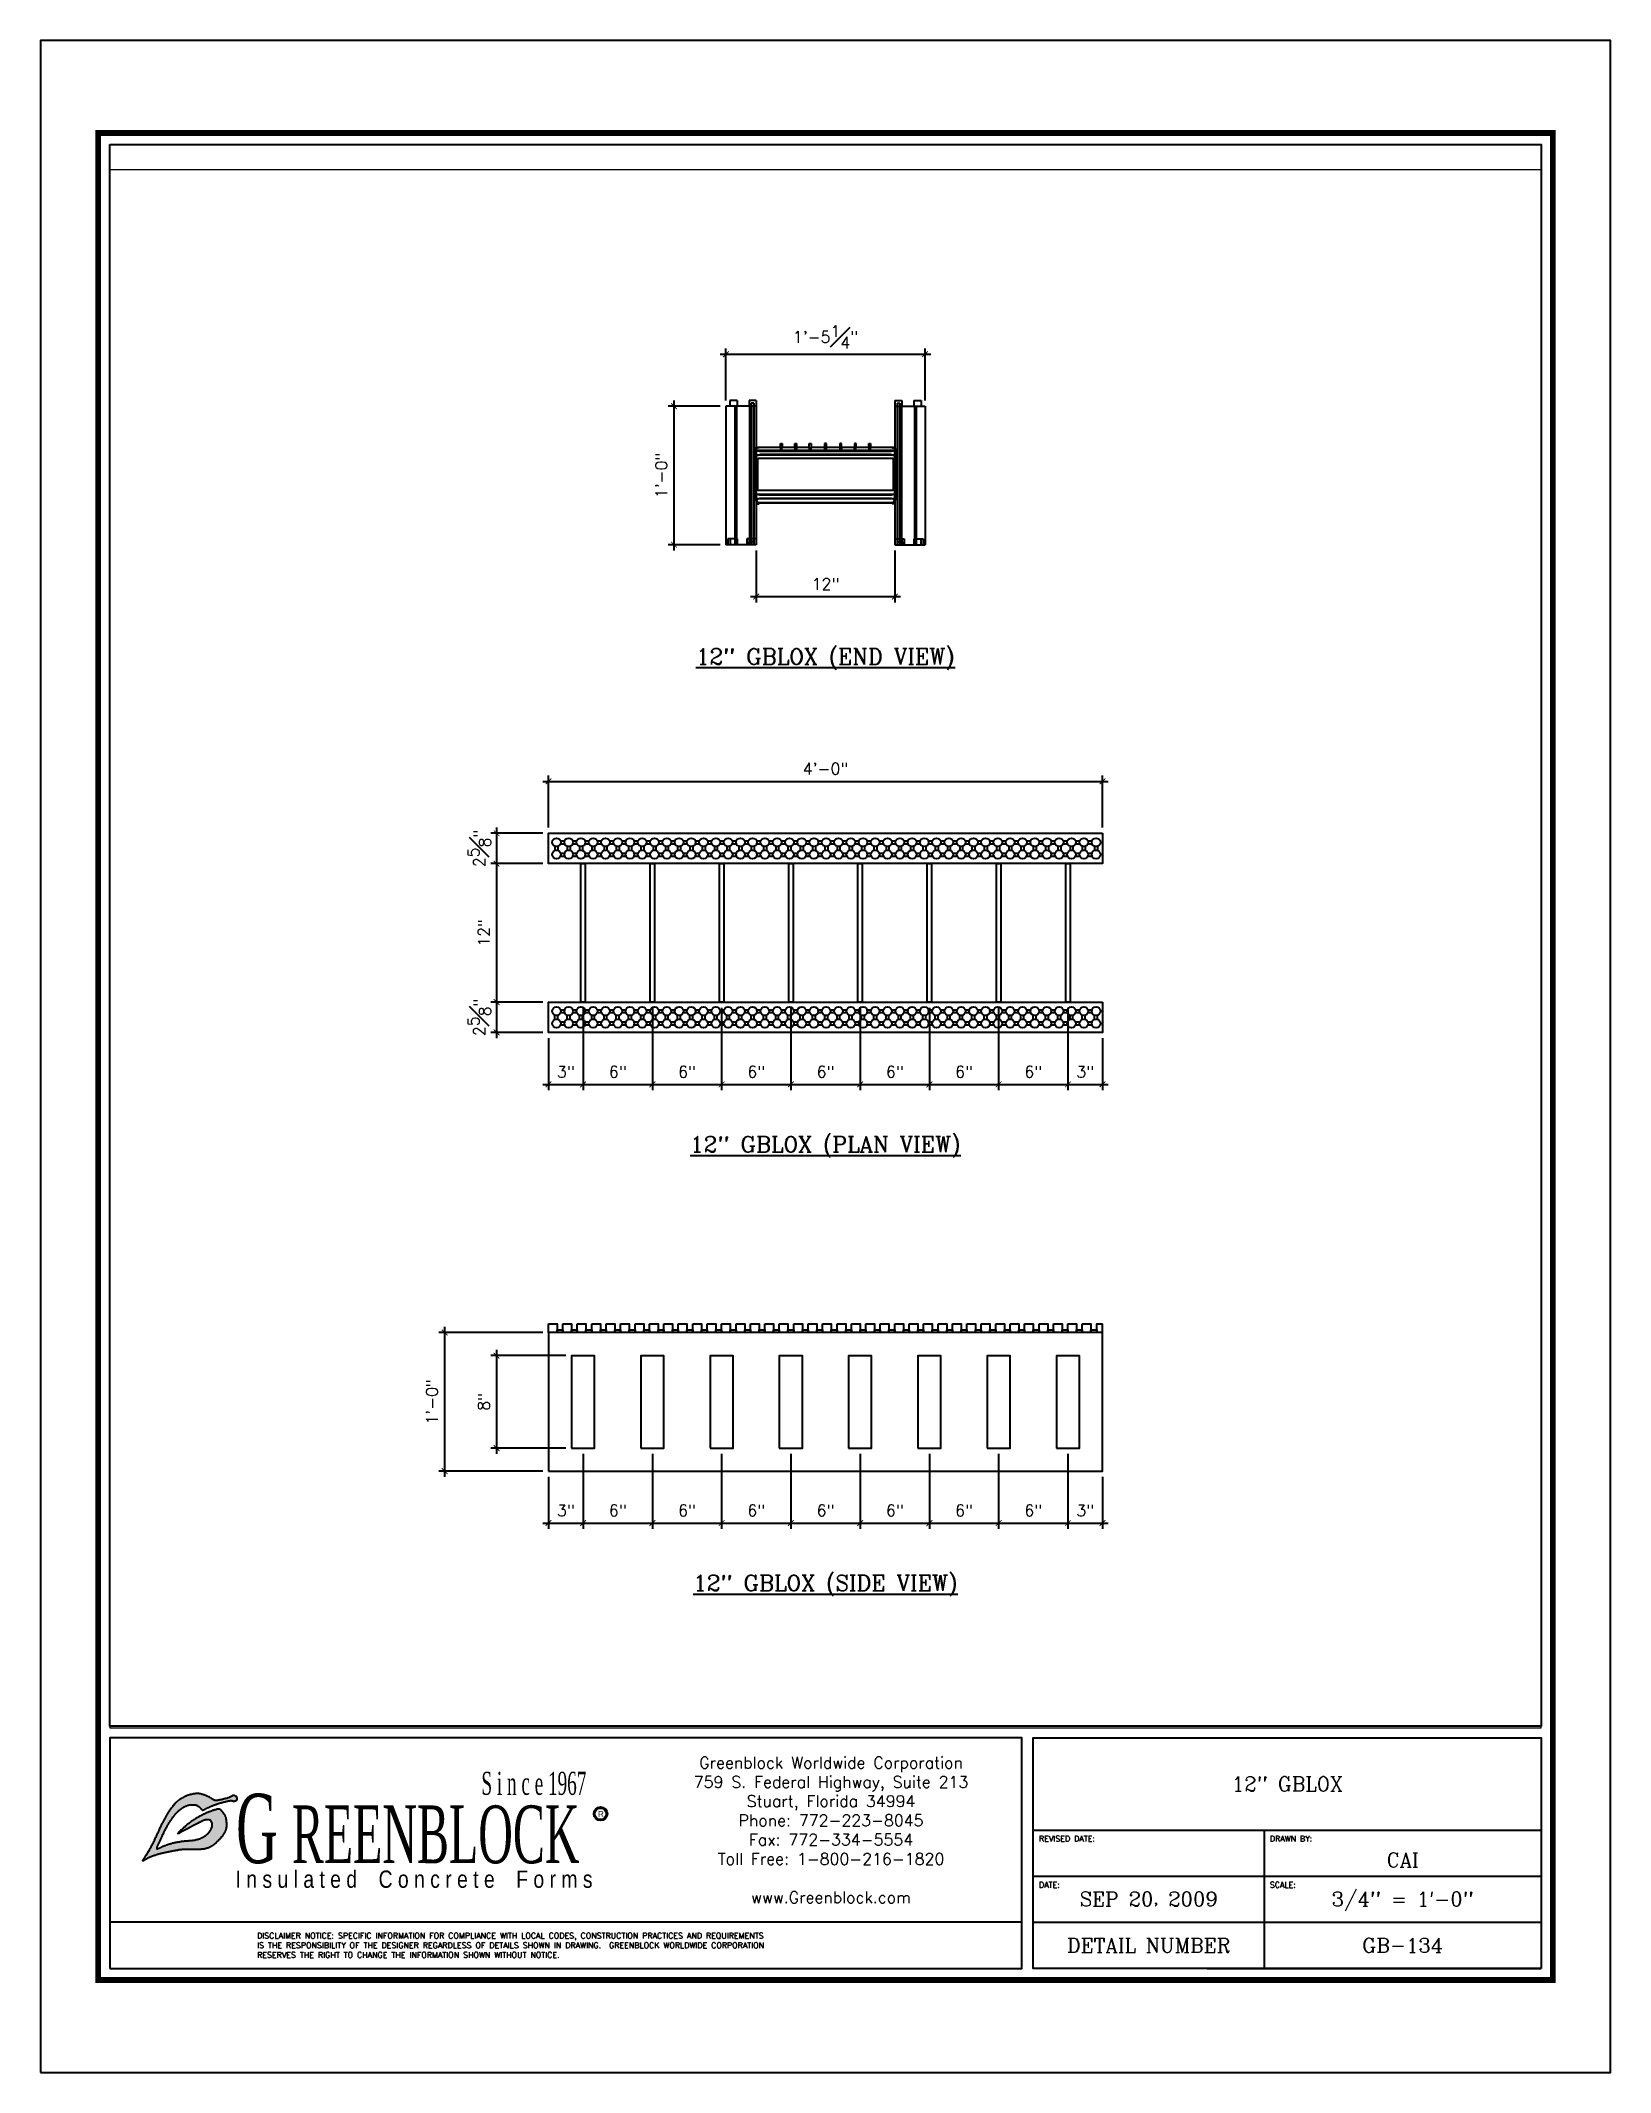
# Paper-space layout 'GB-XXX' of a CAD drawing. Header units: inches. Extents: x 0 to 8.5, y 0 to 11.
# The model-space entities are those that its viewports show. They can reach past a viewport. Long polylines and large blocks are cut down to what shows.
import ezdxf
from ezdxf.enums import TextEntityAlignment as Align

# ---------------------------------------------------------------- set-up
doc = ezdxf.new("R2010")
doc.units = ezdxf.units.IN
doc.header["$MEASUREMENT"] = 0
doc.linetypes.add('DASHED2', pattern=[0.375, 0.25, -0.125])
for name, color, linetype in [('LAYER 12', 12, 'Continuous'), ('LAYER 2', 2, 'Continuous'), ('LAYER 7', 7, 'Continuous'), ('LAYER 8', 8, 'Continuous')]:
    doc.layers.add(name, color=color, linetype=linetype)
doc.styles.add('ARIAL', font='arial.ttf', dxfattribs={"width": 0.8, "height": 0.1875})
doc.styles.add('GREEN BLOCK', font='BOOKOSB.TTF', dxfattribs={"width": 0.57, "height": 0.5})
doc.styles.add('logo', font='BOOKOSI.TTF', dxfattribs={"width": 0.55, "height": 0.1875})
doc.styles.add('NOTES', font='simplex.shx', dxfattribs={"height": 1})
doc.styles.add('ROMAN C', font='romanc.shx', dxfattribs={"height": 0.0938})
doc.dimstyles.new('DIM-18$0', dxfattribs={"dimscale": 8, "dimtxt": 1, "dimasz": 0.125, "dimexe": 0.1875, "dimexo": 0.0625, "dimgap": 0.0625, "dimtad": 1, "dimdec": 4, "dimzin": 3, "dimdsep": 46, "dimlunit": 4, "dimtxsty": 'NOTES', "dimblk1": 'ARCHTICK', "dimblk2": 'ARCHTICK', "dimsah": 1, "dimcen": 0.0625, "dimclrd": 256, "dimclre": 256, "dimclrt": 7, "dimadec": 0, "dimazin": 0, "dimtfac": 1, "dimtdec": 4, "dimtofl": 0, "dimtmove": 0, "dimatfit": 3, "dimldrblk": 'ARCHTICK', "dimfxl": 1, "dimfrac": 2, "dimtolj": 1, "dimtzin": 0, "dimarcsym": 0})

psp = doc.layouts.new('GB-XXX')

# ---------------------------------------------------------------- texts
at = {"layer": 'LAYER 7', "style": 'ROMAN C'}
for s, height, p in [('REVISED DATE:', 0.03125, (5.406, 1.281)), ('DRAWN BY:', 0.0312, (6.656, 1.281)), ('DATE:', 0.0312, (5.406, 1.031)), ('SCALE:', 0.0312, (6.656, 1.031))]:
    psp.add_text(s, height=height, dxfattribs=at).set_placement(p, align=Align.TOP_LEFT)
for s, height, p in [('CAI', 0.0781, (7.375, 1.15)), ('3/4" = 1\'-0"', 0.07812, (7.375, 0.938)), ('SEP 20, 2009', 0.07812, (6, 0.938)), ('DETAIL NUMBER', 0.07812, (6, 0.688)), ('GB-134', 0.0781, (7.375, 0.688))]:
    psp.add_text(s, height=height, dxfattribs=at).set_placement(p, align=Align.MIDDLE_CENTER)
for s, insert, char_height, attachment_point in [('Greenblock Worldwide Corporation\\P759 S. Federal Highway, Suite 213\\PStuart, Florida 34994\\PPhone: 772-223-8045\\PFax: 772-334-5554\\PToll Free: 1-800-216-1820\\P\\Pwww.Greenblock.com', (4.28, 1.312), 0.0625, 5), ('12" GBLOX', (6.75, 1.562), 0.0781, 5), ('DISCLAIMER NOTICE: SPECIFIC INFORMATION FOR COMPLIANCE WITH LOCAL CODES, CONSTRUCTION PRACTICES AND REQUIREMENTS\\PIS THE RESPONSIBILITY OF THE DESIGNER REGARDLESS OF DETAILS SHOWN IN DRAWING.  GREENBLOCK WORLDWIDE CORPORATION\\PRESERVES THE RIGHT TO CHANGE THE INFORMATION SHOWN WITHOUT NOTICE.', (1.172, 0.688), 0.03125, 4)]:
    psp.add_mtext_dynamic_manual_height_columns(s, width=4.69434, gutter_width=0.469, heights=[0], dxfattribs=dict(at, insert=insert, char_height=char_height, attachment_point=attachment_point))

msp = doc.modelspace()

# ---------------------------------------------------------------- texts
at = {"layer": 'LAYER 7', "char_height": 1.375, "attachment_point": 2, "style": 'ROMAN C'}
for s, insert in [('\\A1;{\\L12" GBLOX (END VIEW)}', (101.40705, 45.64756)), ('\\A1;{\\L12" GBLOX (PLAN VIEW)}', (101.40705, 3.39756)), ('\\A1;{\\L12" GBLOX (SIDE VIEW)}', (101.40705, -34.60244))]:
    msp.add_mtext_dynamic_manual_height_columns(s, width=51.1351782, gutter_width=5, heights=[0], dxfattribs=dict(at, insert=insert))

# ---------------------------------------------------------------- blocks, each defined once
blk = doc.blocks.new('A$C34451F27')
h = blk.add_hatch(color=256)
h.dxf.hatch_style = 1
h.paths.add_polyline_path([(0.317, 0.478), (0.318, 0.477), (0.319, 0.476), (0.32, 0.475), (0.321, 0.474), (0.322, 0.473), (0.323, 0.473), (0.324, 0.472), (0.325, 0.472), (0.326, 0.473), (0.327, 0.473), (0.328, 0.473), (0.33, 0.474), (0.331, 0.475), (0.332, 0.476), (0.336, 0.477), (0.34, 0.48), (0.343, 0.482), (0.347, 0.483), (0.351, 0.485), (0.355, 0.487), (0.358, 0.489), (0.361, 0.49), (0.363, 0.491), (0.365, 0.492), (0.369, 0.493), (0.374, 0.495), (0.379, 0.497), (0.384, 0.499), (0.389, 0.501), (0.394, 0.503), (0.397, 0.504), (0.401, 0.505), (0.405, 0.507), (0.409, 0.508), (0.413, 0.509), (0.418, 0.511), (0.423, 0.512), (0.427, 0.513), (0.43, 0.514), (0.433, 0.514), (0.435, 0.515), (0.438, 0.516), (0.441, 0.516), (0.443, 0.517), (0.445, 0.517), (0.447, 0.518), (0.449, 0.518), (0.45, 0.519), (0.451, 0.519), (0.452, 0.52), (0.455, 0.521), (0.459, 0.522), (0.463, 0.523), (0.467, 0.523), (0.472, 0.524), (0.477, 0.524), (0.484, 0.524), (0.486, 0.523), (0.489, 0.521), (0.489, 0.521), (0.489, 0.521), (0.49, 0.521), (0.49, 0.521), (0.491, 0.521), (0.492, 0.521), (0.492, 0.521), (0.493, 0.521), (0.494, 0.521), (0.495, 0.521), (0.495, 0.522), (0.496, 0.522), (0.497, 0.522), (0.498, 0.522), (0.499, 0.522), (0.499, 0.522), (0.5, 0.523), (0.501, 0.523), (0.501, 0.523), (0.502, 0.524), (0.502, 0.524), (0.503, 0.524), (0.504, 0.525), (0.504, 0.525), (0.505, 0.525), (0.505, 0.526), (0.506, 0.526), (0.506, 0.527), (0.506, 0.528), (0.507, 0.528), (0.507, 0.529), (0.508, 0.53), (0.508, 0.531), (0.508, 0.531), (0.508, 0.532), (0.508, 0.533), (0.509, 0.534), (0.509, 0.535), (0.509, 0.536), (0.509, 0.537), (0.509, 0.538), (0.509, 0.539), (0.508, 0.539), (0.508, 0.54), (0.508, 0.541), (0.508, 0.542), (0.508, 0.543), (0.507, 0.543), (0.507, 0.544), (0.507, 0.545), (0.506, 0.545), (0.506, 0.546), (0.505, 0.547), (0.505, 0.547), (0.504, 0.548), (0.504, 0.549), (0.503, 0.549), (0.502, 0.55), (0.501, 0.55), (0.5, 0.551), (0.499, 0.552), (0.499, 0.552), (0.498, 0.553), (0.497, 0.553), (0.496, 0.553), (0.495, 0.553), (0.494, 0.554), (0.493, 0.554), (0.492, 0.554), (0.491, 0.554), (0.491, 0.554), (0.49, 0.554), (0.489, 0.554), (0.489, 0.554), (0.488, 0.554), (0.488, 0.554), (0.487, 0.554), (0.487, 0.553), (0.486, 0.553), (0.486, 0.553), (0.485, 0.553), (0.485, 0.553), (0.484, 0.552), (0.483, 0.552), (0.483, 0.552), (0.482, 0.551), (0.482, 0.551), (0.478, 0.548), (0.474, 0.546), (0.47, 0.545), (0.466, 0.543), (0.461, 0.541), (0.458, 0.54), (0.454, 0.539), (0.45, 0.538), (0.445, 0.537), (0.441, 0.536), (0.436, 0.535), (0.431, 0.534), (0.426, 0.533), (0.421, 0.532), (0.416, 0.531), (0.41, 0.53), (0.404, 0.528), (0.397, 0.527), (0.391, 0.527), (0.387, 0.528), (0.385, 0.529), (0.381, 0.532), (0.38, 0.532), (0.379, 0.533), (0.377, 0.534), (0.376, 0.535), (0.374, 0.536), (0.372, 0.537), (0.37, 0.538), (0.369, 0.539), (0.367, 0.541), (0.365, 0.542), (0.363, 0.543), (0.361, 0.544), (0.36, 0.545), (0.358, 0.546), (0.356, 0.547), (0.354, 0.547), (0.353, 0.548), (0.351, 0.549), (0.349, 0.55), (0.347, 0.551), (0.345, 0.552), (0.344, 0.553), (0.342, 0.553), (0.34, 0.554), (0.338, 0.555), (0.336, 0.556), (0.333, 0.557), (0.331, 0.558), (0.329, 0.558), (0.327, 0.559), (0.325, 0.56), (0.322, 0.561), (0.32, 0.561), (0.318, 0.562), (0.316, 0.562), (0.313, 0.563), (0.311, 0.563), (0.309, 0.564), (0.307, 0.564), (0.305, 0.564), (0.303, 0.565), (0.301, 0.565), (0.3, 0.565), (0.298, 0.565), (0.296, 0.565), (0.294, 0.565), (0.292, 0.565), (0.291, 0.565), (0.289, 0.565), (0.287, 0.565), (0.285, 0.564), (0.283, 0.564), (0.281, 0.564), (0.279, 0.564), (0.277, 0.563), (0.275, 0.563), (0.273, 0.563), (0.27, 0.562), (0.268, 0.562), (0.265, 0.561), (0.263, 0.561), (0.26, 0.56), (0.258, 0.56), (0.256, 0.559), (0.253, 0.559), (0.251, 0.558), (0.248, 0.557), (0.246, 0.557), (0.244, 0.556), (0.242, 0.555), (0.239, 0.554), (0.237, 0.553), (0.235, 0.552), (0.232, 0.551), (0.23, 0.55), (0.228, 0.549), (0.225, 0.548), (0.223, 0.547), (0.221, 0.546), (0.219, 0.544), (0.216, 0.543), (0.214, 0.542), (0.212, 0.541), (0.21, 0.539), (0.208, 0.538), (0.206, 0.537), (0.204, 0.535), (0.202, 0.534), (0.2, 0.533), (0.198, 0.531), (0.196, 0.53), (0.194, 0.528), (0.193, 0.527), (0.191, 0.526), (0.189, 0.524), (0.187, 0.523), (0.186, 0.521), (0.184, 0.519), (0.182, 0.518), (0.18, 0.516), (0.179, 0.515), (0.177, 0.513), (0.176, 0.511), (0.174, 0.51), (0.173, 0.508), (0.171, 0.507), (0.17, 0.505), (0.168, 0.503), (0.167, 0.502), (0.166, 0.5), (0.164, 0.498), (0.163, 0.496), (0.161, 0.494), (0.16, 0.492), (0.158, 0.49), (0.156, 0.488), (0.155, 0.486), (0.153, 0.483), (0.151, 0.481), (0.15, 0.478), (0.148, 0.476), (0.146, 0.473), (0.144, 0.47), (0.143, 0.468), (0.141, 0.465), (0.139, 0.462), (0.137, 0.459), (0.135, 0.456), (0.133, 0.452), (0.131, 0.449), (0.13, 0.446), (0.128, 0.443), (0.126, 0.439), (0.124, 0.436), (0.122, 0.432), (0.12, 0.429), (0.118, 0.426), (0.116, 0.422), (0.115, 0.419), (0.113, 0.416), (0.111, 0.412), (0.109, 0.409), (0.107, 0.405), (0.105, 0.401), (0.103, 0.397), (0.101, 0.393), (0.099, 0.388), (0.097, 0.384), (0.094, 0.379), (0.092, 0.374), (0.089, 0.368), (0.087, 0.363), (0.084, 0.357), (0.081, 0.351), (0.079, 0.345), (0.076, 0.339), (0.073, 0.333), (0.07, 0.327), (0.067, 0.321), (0.065, 0.315), (0.062, 0.31), (0.059, 0.304), (0.057, 0.299), (0.054, 0.294), (0.051, 0.289), (0.049, 0.284), (0.047, 0.279), (0.044, 0.275), (0.042, 0.27), (0.04, 0.266), (0.037, 0.262), (0.035, 0.258), (0.033, 0.254), (0.031, 0.251), (0.029, 0.247), (0.026, 0.243), (0.024, 0.24), (0.022, 0.236), (0.019, 0.231), (0.015, 0.225), (0.012, 0.22), (0.009, 0.216), (0.005, 0.211), (0.005, 0.21), (0.004, 0.209), (0.003, 0.207), (0.002, 0.206), (0.001, 0.205), (0.001, 0.203), (0, 0.202), (0, 0.202), (0, 0.201), (0, 0.2), (0, 0.2), (0.001, 0.2), (0.001, 0.199), (0.001, 0.199), (0.002, 0.199), (0.003, 0.2), (0.003, 0.2), (0.004, 0.201), (0.006, 0.201), (0.007, 0.202), (0.008, 0.203), (0.012, 0.205), (0.016, 0.207), (0.02, 0.21), (0.024, 0.212), (0.028, 0.214), (0.033, 0.216), (0.037, 0.218), (0.041, 0.22), (0.046, 0.222), (0.05, 0.224), (0.055, 0.226), (0.06, 0.227), (0.065, 0.229), (0.071, 0.231), (0.076, 0.232), (0.083, 0.234), (0.09, 0.236), (0.095, 0.238), (0.099, 0.239), (0.103, 0.239), (0.107, 0.24), (0.111, 0.241), (0.115, 0.242), (0.119, 0.243), (0.124, 0.244), (0.128, 0.245), (0.132, 0.246), (0.136, 0.247), (0.141, 0.248), (0.145, 0.248), (0.15, 0.249), (0.154, 0.25), (0.158, 0.251), (0.162, 0.252), (0.167, 0.253), (0.173, 0.254), (0.181, 0.255), (0.189, 0.257), (0.196, 0.258), (0.203, 0.259), (0.209, 0.259), (0.214, 0.26), (0.221, 0.26), (0.228, 0.261), (0.234, 0.261), (0.24, 0.261), (0.246, 0.261), (0.25, 0.261), (0.253, 0.261), (0.256, 0.261), (0.259, 0.261), (0.262, 0.261), (0.265, 0.261), (0.268, 0.261), (0.271, 0.261), (0.274, 0.261), (0.277, 0.261), (0.28, 0.261), (0.283, 0.261), (0.286, 0.261), (0.289, 0.261), (0.291, 0.261), (0.294, 0.261), (0.296, 0.261), (0.299, 0.261), (0.301, 0.261), (0.303, 0.261), (0.305, 0.261), (0.307, 0.261), (0.309, 0.261), (0.311, 0.261), (0.313, 0.261), (0.315, 0.262), (0.317, 0.262), (0.319, 0.262), (0.32, 0.262), (0.322, 0.262), (0.324, 0.263), (0.326, 0.263), (0.329, 0.263), (0.331, 0.263), (0.333, 0.264), (0.335, 0.264), (0.337, 0.265), (0.339, 0.265), (0.341, 0.266), (0.343, 0.266), (0.345, 0.267), (0.347, 0.267), (0.349, 0.268), (0.351, 0.268), (0.353, 0.269), (0.355, 0.27), (0.357, 0.27), (0.359, 0.271), (0.36, 0.272), (0.362, 0.273), (0.364, 0.274), (0.366, 0.275), (0.368, 0.276), (0.37, 0.277), (0.371, 0.278), (0.373, 0.279), (0.375, 0.28), (0.377, 0.281), (0.379, 0.282), (0.381, 0.284), (0.382, 0.285), (0.384, 0.286), (0.386, 0.288), (0.388, 0.289), (0.39, 0.291), (0.391, 0.292), (0.393, 0.294), (0.395, 0.296), (0.397, 0.298), (0.399, 0.3), (0.401, 0.302), (0.404, 0.304), (0.406, 0.306), (0.408, 0.308), (0.41, 0.311), (0.413, 0.313), (0.415, 0.316), (0.417, 0.319), (0.42, 0.321), (0.422, 0.324), (0.424, 0.327), (0.427, 0.33), (0.429, 0.332), (0.431, 0.335), (0.433, 0.338), (0.435, 0.341), (0.436, 0.344), (0.438, 0.346), (0.439, 0.349), (0.441, 0.352), (0.442, 0.354), (0.443, 0.357), (0.445, 0.359), (0.446, 0.362), (0.447, 0.364), (0.448, 0.366), (0.449, 0.369), (0.449, 0.371), (0.45, 0.373), (0.451, 0.376), (0.451, 0.378), (0.451, 0.38), (0.452, 0.383), (0.452, 0.385), (0.452, 0.388), (0.452, 0.39), (0.452, 0.393), (0.452, 0.395), (0.452, 0.398), (0.452, 0.401), (0.452, 0.404), (0.452, 0.407), (0.451, 0.41), (0.451, 0.413), (0.451, 0.416), (0.45, 0.419), (0.45, 0.422), (0.449, 0.425), (0.449, 0.428), (0.448, 0.43), (0.448, 0.433), (0.447, 0.436), (0.446, 0.438), (0.445, 0.44), (0.445, 0.442), (0.444, 0.444), (0.443, 0.446), (0.442, 0.448), (0.441, 0.45), (0.44, 0.451), (0.438, 0.453), (0.437, 0.455), (0.436, 0.457), (0.434, 0.459), (0.433, 0.46), (0.432, 0.462), (0.428, 0.467), (0.426, 0.47), (0.424, 0.472), (0.423, 0.474), (0.421, 0.475), (0.42, 0.477), (0.418, 0.478), (0.417, 0.479), (0.415, 0.48), (0.414, 0.481), (0.412, 0.481), (0.41, 0.481), (0.408, 0.481), (0.406, 0.481), (0.404, 0.48), (0.402, 0.48), (0.399, 0.479), (0.396, 0.478), (0.393, 0.477), (0.39, 0.477), (0.387, 0.476), (0.384, 0.475), (0.381, 0.474), (0.377, 0.473), (0.374, 0.472), (0.371, 0.47), (0.368, 0.469), (0.364, 0.468), (0.361, 0.467), (0.358, 0.466), (0.355, 0.465), (0.352, 0.463), (0.348, 0.462), (0.345, 0.461), (0.342, 0.459), (0.338, 0.458), (0.335, 0.456), (0.331, 0.454), (0.328, 0.453), (0.324, 0.451), (0.321, 0.449), (0.317, 0.447), (0.313, 0.445), (0.309, 0.443), (0.305, 0.44), (0.301, 0.438), (0.297, 0.436), (0.293, 0.433), (0.289, 0.431), (0.285, 0.428), (0.281, 0.425), (0.276, 0.423), (0.272, 0.42), (0.268, 0.417), (0.263, 0.414), (0.259, 0.411), (0.255, 0.407), (0.251, 0.404), (0.246, 0.401), (0.242, 0.398), (0.238, 0.394), (0.234, 0.391), (0.23, 0.388), (0.226, 0.384), (0.222, 0.381), (0.218, 0.377), (0.214, 0.373), (0.21, 0.369), (0.205, 0.365), (0.201, 0.36), (0.197, 0.356), (0.192, 0.35), (0.188, 0.345), (0.193, 0.347), (0.202, 0.352), (0.213, 0.358), (0.227, 0.365), (0.242, 0.373), (0.257, 0.381), (0.271, 0.389), (0.284, 0.396), (0.295, 0.401), (0.304, 0.406), (0.31, 0.409), (0.316, 0.412), (0.322, 0.415), (0.326, 0.417), (0.331, 0.419), (0.335, 0.42), (0.338, 0.421), (0.343, 0.422), (0.347, 0.422), (0.351, 0.423), (0.356, 0.422), (0.36, 0.421), (0.364, 0.419), (0.367, 0.417), (0.369, 0.413), (0.371, 0.41), (0.373, 0.406), (0.374, 0.401), (0.375, 0.397), (0.375, 0.393), (0.374, 0.389), (0.374, 0.384), (0.373, 0.38), (0.371, 0.375), (0.369, 0.371), (0.368, 0.368), (0.366, 0.365), (0.363, 0.36), (0.36, 0.356), (0.357, 0.352), (0.355, 0.349), (0.352, 0.347), (0.349, 0.344), (0.346, 0.341), (0.342, 0.338), (0.339, 0.336), (0.336, 0.334), (0.333, 0.332), (0.329, 0.33), (0.325, 0.327), (0.321, 0.325), (0.317, 0.323), (0.313, 0.321), (0.309, 0.32), (0.305, 0.318), (0.301, 0.317), (0.296, 0.316), (0.292, 0.314), (0.288, 0.313), (0.283, 0.313), (0.278, 0.312), (0.274, 0.311), (0.269, 0.31), (0.265, 0.31), (0.26, 0.31), (0.256, 0.309), (0.253, 0.309), (0.251, 0.309), (0.248, 0.309), (0.245, 0.308), (0.243, 0.308), (0.24, 0.308), (0.237, 0.308), (0.234, 0.307), (0.231, 0.307), (0.228, 0.307), (0.225, 0.307), (0.223, 0.306), (0.22, 0.306), (0.217, 0.306), (0.214, 0.305), (0.211, 0.305), (0.209, 0.305), (0.206, 0.304), (0.204, 0.304), (0.201, 0.304), (0.199, 0.303), (0.196, 0.303), (0.194, 0.303), (0.191, 0.302), (0.189, 0.302), (0.186, 0.301), (0.183, 0.301), (0.18, 0.3), (0.178, 0.3), (0.175, 0.299), (0.172, 0.298), (0.17, 0.298), (0.167, 0.297), (0.165, 0.297), (0.163, 0.296), (0.16, 0.296), (0.158, 0.295), (0.156, 0.294), (0.154, 0.294), (0.151, 0.293), (0.149, 0.292), (0.147, 0.292), (0.144, 0.291), (0.142, 0.29), (0.14, 0.289), (0.137, 0.289), (0.135, 0.288), (0.133, 0.287), (0.131, 0.286), (0.128, 0.286), (0.126, 0.285), (0.124, 0.284), (0.122, 0.283), (0.12, 0.282), (0.118, 0.282), (0.116, 0.281), (0.114, 0.28), (0.112, 0.279), (0.11, 0.278), (0.108, 0.278), (0.106, 0.277), (0.104, 0.276), (0.102, 0.275), (0.1, 0.274), (0.098, 0.273), (0.096, 0.272), (0.094, 0.271), (0.091, 0.27), (0.089, 0.269), (0.087, 0.268), (0.085, 0.267), (0.08, 0.265), (0.076, 0.263), (0.075, 0.266), (0.075, 0.269), (0.076, 0.273), (0.078, 0.279), (0.081, 0.285), (0.084, 0.293), (0.087, 0.3), (0.091, 0.308), (0.095, 0.316), (0.098, 0.324), (0.102, 0.331), (0.104, 0.337), (0.107, 0.342), (0.109, 0.346), (0.112, 0.352), (0.114, 0.357), (0.117, 0.363), (0.12, 0.368), (0.123, 0.373), (0.126, 0.379), (0.128, 0.384), (0.131, 0.389), (0.133, 0.393), (0.136, 0.397), (0.138, 0.402), (0.141, 0.406), (0.144, 0.41), (0.147, 0.414), (0.15, 0.419), (0.154, 0.424), (0.157, 0.428), (0.16, 0.433), (0.163, 0.437), (0.166, 0.44), (0.169, 0.444), (0.172, 0.447), (0.175, 0.451), (0.178, 0.454), (0.181, 0.458), (0.184, 0.461), (0.187, 0.464), (0.191, 0.467), (0.194, 0.47), (0.198, 0.473), (0.201, 0.476), (0.204, 0.478), (0.208, 0.481), (0.211, 0.483), (0.215, 0.485), (0.218, 0.487), (0.221, 0.489), (0.224, 0.491), (0.229, 0.493), (0.234, 0.495), (0.239, 0.497), (0.244, 0.498), (0.248, 0.499), (0.252, 0.5), (0.255, 0.501), (0.26, 0.501), (0.265, 0.501), (0.27, 0.501), (0.275, 0.501), (0.28, 0.501), (0.286, 0.5), (0.29, 0.499), (0.294, 0.497), (0.298, 0.495), (0.301, 0.493), (0.305, 0.491), (0.308, 0.488), (0.311, 0.485), (0.314, 0.482), (0.316, 0.48)])
h = blk.add_hatch(color=256)
h.dxf.hatch_style = 1
h.paths.add_polyline_path([(2.441, 0.454, 1), (2.514, 0.454, 1)])
h.paths.add_polyline_path([(2.509, 0.454, 1), (2.446, 0.454, 1)], flags=16)
blk.add_lwpolyline([(0.188, 0.345), (0.192, 0.35), (0.197, 0.356), (0.201, 0.36), (0.205, 0.365), (0.21, 0.369), (0.214, 0.373), (0.218, 0.377), (0.222, 0.381), (0.226, 0.384), (0.23, 0.388), (0.234, 0.391), (0.238, 0.394), (0.242, 0.398), (0.246, 0.401), (0.251, 0.404), (0.255, 0.407), (0.259, 0.411), (0.263, 0.414), (0.268, 0.417), (0.272, 0.42), (0.276, 0.423), (0.281, 0.425), (0.285, 0.428), (0.289, 0.431), (0.293, 0.433), (0.297, 0.436), (0.301, 0.438), (0.305, 0.44), (0.309, 0.443), (0.313, 0.445), (0.317, 0.447), (0.321, 0.449), (0.324, 0.451), (0.328, 0.453), (0.331, 0.454), (0.335, 0.456), (0.338, 0.458), (0.342, 0.459), (0.345, 0.461), (0.348, 0.462), (0.352, 0.463), (0.355, 0.465), (0.358, 0.466), (0.361, 0.467), (0.364, 0.468), (0.368, 0.469), (0.371, 0.47), (0.374, 0.472), (0.377, 0.473), (0.381, 0.474), (0.384, 0.475), (0.387, 0.476), (0.39, 0.477), (0.393, 0.477), (0.396, 0.478), (0.399, 0.479), (0.402, 0.48), (0.404, 0.48), (0.406, 0.481), (0.408, 0.481), (0.41, 0.481), (0.412, 0.481), (0.414, 0.481), (0.415, 0.48), (0.417, 0.479), (0.418, 0.478), (0.42, 0.477), (0.421, 0.475), (0.423, 0.474), (0.424, 0.472), (0.426, 0.47), (0.427, 0.468), (0.429, 0.466), (0.43, 0.464), (0.432, 0.462), (0.433, 0.46), (0.434, 0.459), (0.436, 0.457), (0.437, 0.455), (0.438, 0.453), (0.44, 0.451), (0.441, 0.45), (0.442, 0.448), (0.443, 0.446), (0.444, 0.444), (0.445, 0.442), (0.445, 0.44), (0.446, 0.438), (0.447, 0.436), (0.448, 0.433), (0.448, 0.43), (0.449, 0.428), (0.449, 0.425), (0.45, 0.422), (0.45, 0.419), (0.451, 0.416), (0.451, 0.413), (0.451, 0.41), (0.452, 0.407), (0.452, 0.404), (0.452, 0.401), (0.452, 0.398), (0.452, 0.395), (0.452, 0.393), (0.452, 0.39), (0.452, 0.388), (0.452, 0.385), (0.452, 0.383), (0.451, 0.38), (0.451, 0.378), (0.451, 0.376), (0.45, 0.373), (0.449, 0.371), (0.449, 0.369), (0.448, 0.366), (0.447, 0.364), (0.446, 0.362), (0.445, 0.359), (0.443, 0.357), (0.442, 0.354), (0.441, 0.352), (0.439, 0.349), (0.438, 0.346), (0.436, 0.344), (0.435, 0.341), (0.433, 0.338), (0.431, 0.335), (0.429, 0.332), (0.427, 0.33), (0.424, 0.327), (0.422, 0.324), (0.42, 0.321), (0.417, 0.319), (0.415, 0.316), (0.413, 0.313), (0.41, 0.311), (0.408, 0.308), (0.406, 0.306), (0.404, 0.304), (0.401, 0.302), (0.399, 0.3), (0.397, 0.298), (0.395, 0.296), (0.393, 0.294), (0.391, 0.292), (0.39, 0.291), (0.388, 0.289), (0.386, 0.288), (0.384, 0.286), (0.382, 0.285), (0.381, 0.284), (0.379, 0.282), (0.377, 0.281), (0.375, 0.28), (0.373, 0.279), (0.371, 0.278), (0.37, 0.277), (0.368, 0.276), (0.366, 0.275), (0.364, 0.274), (0.362, 0.273), (0.36, 0.272), (0.359, 0.271), (0.357, 0.27), (0.355, 0.27), (0.353, 0.269), (0.351, 0.268), (0.349, 0.268), (0.347, 0.267), (0.345, 0.267), (0.343, 0.266), (0.341, 0.266), (0.339, 0.265), (0.337, 0.265), (0.335, 0.264), (0.333, 0.264), (0.331, 0.263), (0.329, 0.263), (0.326, 0.263), (0.324, 0.263), (0.322, 0.262), (0.32, 0.262), (0.319, 0.262), (0.317, 0.262), (0.315, 0.262), (0.313, 0.261), (0.311, 0.261), (0.309, 0.261), (0.307, 0.261), (0.305, 0.261), (0.303, 0.261), (0.301, 0.261), (0.299, 0.261), (0.296, 0.261), (0.294, 0.261), (0.291, 0.261), (0.289, 0.261), (0.286, 0.261), (0.283, 0.261), (0.28, 0.261), (0.277, 0.261), (0.274, 0.261), (0.271, 0.261), (0.268, 0.261), (0.265, 0.261), (0.262, 0.261), (0.259, 0.261), (0.256, 0.261), (0.253, 0.261), (0.25, 0.261), (0.248, 0.261), (0.245, 0.261), (0.242, 0.261), (0.239, 0.261), (0.236, 0.261), (0.233, 0.261), (0.23, 0.261), (0.226, 0.261), (0.223, 0.261), (0.219, 0.26), (0.216, 0.26), (0.212, 0.26), (0.209, 0.259), (0.205, 0.259), (0.201, 0.259), (0.198, 0.258), (0.194, 0.258), (0.19, 0.257), (0.187, 0.256), (0.183, 0.256), (0.179, 0.255), (0.175, 0.254), (0.171, 0.253), (0.167, 0.253), (0.162, 0.252), (0.158, 0.251), (0.154, 0.25), (0.15, 0.249), (0.145, 0.248), (0.141, 0.248), (0.136, 0.247), (0.132, 0.246), (0.128, 0.245), (0.124, 0.244), (0.119, 0.243), (0.115, 0.242), (0.111, 0.241), (0.107, 0.24), (0.103, 0.239), (0.099, 0.239), (0.095, 0.238), (0.092, 0.237), (0.088, 0.236), (0.085, 0.235), (0.081, 0.234), (0.078, 0.233), (0.075, 0.232), (0.072, 0.231), (0.069, 0.23), (0.066, 0.229), (0.064, 0.229), (0.061, 0.228), (0.059, 0.227), (0.056, 0.226), (0.054, 0.225), (0.052, 0.224), (0.049, 0.223), (0.047, 0.222), (0.045, 0.221), (0.042, 0.221), (0.04, 0.22), (0.038, 0.219), (0.036, 0.218), (0.034, 0.217), (0.032, 0.216), (0.029, 0.215), (0.027, 0.213), (0.025, 0.212), (0.023, 0.211), (0.021, 0.21), (0.019, 0.209), (0.017, 0.208), (0.015, 0.207), (0.013, 0.206), (0.011, 0.205), (0.01, 0.204), (0.008, 0.203), (0.007, 0.202), (0.006, 0.201), (0.004, 0.201), (0.003, 0.2), (0.003, 0.2), (0.002, 0.199), (0.001, 0.199), (0.001, 0.199), (0.001, 0.2), (0, 0.2), (0, 0.2), (0, 0.201), (0, 0.202), (0, 0.202), (0.001, 0.203), (0.001, 0.205), (0.002, 0.206), (0.003, 0.207), (0.004, 0.209), (0.005, 0.21), (0.006, 0.212), (0.007, 0.214), (0.009, 0.216), (0.011, 0.218), (0.012, 0.221), (0.014, 0.224), (0.016, 0.227), (0.018, 0.23), (0.02, 0.233), (0.022, 0.236), (0.024, 0.24), (0.026, 0.243), (0.029, 0.247), (0.031, 0.251), (0.033, 0.254), (0.035, 0.258), (0.037, 0.262), (0.04, 0.266), (0.042, 0.27), (0.044, 0.275), (0.047, 0.279), (0.049, 0.284), (0.051, 0.289), (0.054, 0.294), (0.057, 0.299), (0.059, 0.304), (0.062, 0.31), (0.065, 0.315), (0.067, 0.321), (0.07, 0.327), (0.073, 0.333), (0.076, 0.339), (0.079, 0.345), (0.081, 0.351), (0.084, 0.357), (0.087, 0.363), (0.089, 0.368), (0.092, 0.374), (0.094, 0.379), (0.097, 0.384), (0.099, 0.388), (0.101, 0.393), (0.103, 0.397), (0.105, 0.401), (0.107, 0.405), (0.109, 0.409), (0.111, 0.412), (0.113, 0.416), (0.115, 0.419), (0.116, 0.422), (0.118, 0.426), (0.12, 0.429), (0.122, 0.432), (0.124, 0.436), (0.126, 0.439), (0.128, 0.443), (0.13, 0.446), (0.131, 0.449), (0.133, 0.452), (0.135, 0.456), (0.137, 0.459), (0.139, 0.462), (0.141, 0.465), (0.143, 0.468), (0.144, 0.47), (0.146, 0.473), (0.148, 0.476), (0.15, 0.478), (0.151, 0.481), (0.153, 0.483), (0.155, 0.486), (0.156, 0.488), (0.158, 0.49), (0.16, 0.492), (0.161, 0.494), (0.163, 0.496), (0.164, 0.498), (0.166, 0.5), (0.167, 0.502), (0.168, 0.503), (0.17, 0.505), (0.171, 0.507), (0.173, 0.508), (0.174, 0.51), (0.176, 0.511), (0.177, 0.513), (0.179, 0.515), (0.18, 0.516), (0.182, 0.518), (0.184, 0.519), (0.186, 0.521), (0.187, 0.523), (0.189, 0.524), (0.191, 0.526), (0.193, 0.527), (0.194, 0.528), (0.196, 0.53), (0.198, 0.531), (0.2, 0.533), (0.202, 0.534), (0.204, 0.535), (0.206, 0.537), (0.208, 0.538), (0.21, 0.539), (0.212, 0.541), (0.214, 0.542), (0.216, 0.543), (0.219, 0.544), (0.221, 0.546), (0.223, 0.547), (0.225, 0.548), (0.228, 0.549), (0.23, 0.55), (0.232, 0.551), (0.235, 0.552), (0.237, 0.553), (0.239, 0.554), (0.242, 0.555), (0.244, 0.556), (0.246, 0.557), (0.248, 0.557), (0.251, 0.558), (0.253, 0.559), (0.256, 0.559), (0.258, 0.56), (0.26, 0.56), (0.263, 0.561), (0.265, 0.561), (0.268, 0.562), (0.27, 0.562), (0.273, 0.563), (0.275, 0.563), (0.277, 0.563), (0.279, 0.564), (0.281, 0.564), (0.283, 0.564), (0.285, 0.564), (0.287, 0.565), (0.289, 0.565), (0.291, 0.565), (0.292, 0.565), (0.294, 0.565), (0.296, 0.565), (0.298, 0.565), (0.3, 0.565), (0.301, 0.565), (0.303, 0.565), (0.305, 0.564), (0.307, 0.564), (0.309, 0.564), (0.311, 0.563), (0.313, 0.563), (0.316, 0.562), (0.318, 0.562), (0.32, 0.561), (0.322, 0.561), (0.325, 0.56), (0.327, 0.559), (0.329, 0.558), (0.331, 0.558), (0.333, 0.557), (0.336, 0.556), (0.338, 0.555), (0.34, 0.554), (0.342, 0.553), (0.344, 0.553), (0.345, 0.552), (0.347, 0.551), (0.349, 0.55), (0.351, 0.549), (0.353, 0.548), (0.354, 0.547), (0.356, 0.547), (0.358, 0.546), (0.36, 0.545), (0.361, 0.544), (0.363, 0.543), (0.365, 0.542), (0.367, 0.541), (0.369, 0.539), (0.37, 0.538), (0.372, 0.537), (0.374, 0.536), (0.376, 0.535), (0.377, 0.534), (0.379, 0.533), (0.38, 0.532), (0.382, 0.532), (0.383, 0.531), (0.384, 0.53), (0.385, 0.529), (0.386, 0.529), (0.387, 0.528), (0.388, 0.528), (0.39, 0.528), (0.391, 0.527), (0.392, 0.527), (0.394, 0.527), (0.396, 0.527), (0.398, 0.527), (0.4, 0.528), (0.402, 0.528), (0.404, 0.528), (0.407, 0.529), (0.409, 0.529), (0.412, 0.53), (0.414, 0.53), (0.417, 0.531), (0.42, 0.531), (0.422, 0.532), (0.425, 0.532), (0.427, 0.533), (0.43, 0.534), (0.432, 0.534), (0.435, 0.535), (0.437, 0.535), (0.44, 0.536), (0.442, 0.536), (0.444, 0.537), (0.446, 0.537), (0.448, 0.538), (0.451, 0.538), (0.453, 0.539), (0.455, 0.539), (0.457, 0.54), (0.459, 0.54), (0.46, 0.541), (0.462, 0.542), (0.464, 0.542), (0.466, 0.543), (0.467, 0.543), (0.469, 0.544), (0.47, 0.545), (0.472, 0.545), (0.473, 0.546), (0.474, 0.546), (0.475, 0.547), (0.476, 0.548), (0.477, 0.548), (0.478, 0.549), (0.479, 0.549), (0.48, 0.55), (0.48, 0.55), (0.481, 0.551), (0.482, 0.551), (0.482, 0.551), (0.483, 0.552), (0.483, 0.552), (0.484, 0.552), (0.485, 0.553), (0.485, 0.553), (0.486, 0.553), (0.486, 0.553), (0.487, 0.553), (0.487, 0.554), (0.488, 0.554), (0.488, 0.554), (0.489, 0.554), (0.489, 0.554), (0.49, 0.554), (0.491, 0.554), (0.491, 0.554), (0.492, 0.554), (0.493, 0.554), (0.494, 0.554), (0.495, 0.553), (0.496, 0.553), (0.497, 0.553), (0.498, 0.553), (0.499, 0.552), (0.499, 0.552), (0.5, 0.551), (0.501, 0.55), (0.502, 0.55), (0.503, 0.549), (0.504, 0.549), (0.504, 0.548), (0.505, 0.547), (0.505, 0.547), (0.506, 0.546), (0.506, 0.545), (0.507, 0.545), (0.507, 0.544), (0.507, 0.543), (0.508, 0.543), (0.508, 0.542), (0.508, 0.541), (0.508, 0.54), (0.508, 0.539), (0.509, 0.539), (0.509, 0.538), (0.509, 0.537), (0.509, 0.536), (0.509, 0.535), (0.509, 0.534), (0.508, 0.533), (0.508, 0.532), (0.508, 0.531), (0.508, 0.531), (0.508, 0.53), (0.507, 0.529), (0.507, 0.528), (0.506, 0.528), (0.506, 0.527), (0.506, 0.526), (0.505, 0.526), (0.505, 0.525), (0.504, 0.525), (0.504, 0.525), (0.503, 0.524), (0.502, 0.524), (0.502, 0.524), (0.501, 0.523), (0.501, 0.523), (0.5, 0.523), (0.499, 0.522), (0.499, 0.522), (0.498, 0.522), (0.497, 0.522), (0.496, 0.522), (0.495, 0.522), (0.495, 0.521), (0.494, 0.521), (0.493, 0.521), (0.492, 0.521), (0.492, 0.521), (0.491, 0.521), (0.49, 0.521), (0.49, 0.521), (0.489, 0.521), (0.489, 0.521), (0.488, 0.521), (0.488, 0.521), (0.488, 0.522), (0.487, 0.522), (0.487, 0.522), (0.487, 0.522), (0.486, 0.523), (0.486, 0.523), (0.485, 0.523), (0.485, 0.523), (0.484, 0.523), (0.483, 0.524), (0.482, 0.524), (0.481, 0.524), (0.48, 0.524), (0.479, 0.524), (0.477, 0.524), (0.476, 0.524), (0.475, 0.524), (0.473, 0.524), (0.472, 0.524), (0.47, 0.524), (0.469, 0.523), (0.467, 0.523), (0.466, 0.523), (0.465, 0.523), (0.463, 0.523), (0.462, 0.522), (0.46, 0.522), (0.459, 0.522), (0.458, 0.521), (0.457, 0.521), (0.456, 0.521), (0.455, 0.521), (0.454, 0.52), (0.453, 0.52), (0.452, 0.52), (0.451, 0.519), (0.45, 0.519), (0.449, 0.518), (0.447, 0.518), (0.445, 0.517), (0.443, 0.517), (0.441, 0.516), (0.438, 0.516), (0.435, 0.515), (0.433, 0.514), (0.43, 0.514), (0.427, 0.513), (0.424, 0.512), (0.421, 0.512), (0.419, 0.511), (0.416, 0.51), (0.414, 0.51), (0.412, 0.509), (0.41, 0.508), (0.408, 0.508), (0.406, 0.507), (0.404, 0.506), (0.402, 0.506), (0.4, 0.505), (0.398, 0.505), (0.396, 0.504), (0.394, 0.503), (0.393, 0.503), (0.391, 0.502), (0.389, 0.501), (0.387, 0.501), (0.386, 0.5), (0.384, 0.499), (0.382, 0.499), (0.38, 0.498), (0.379, 0.497), (0.377, 0.497), (0.375, 0.496), (0.374, 0.495), (0.372, 0.495), (0.37, 0.494), (0.369, 0.493), (0.367, 0.492), (0.365, 0.492), (0.363, 0.491), (0.361, 0.49), (0.36, 0.489), (0.358, 0.488), (0.356, 0.487), (0.354, 0.487), (0.352, 0.486), (0.35, 0.485), (0.348, 0.484), (0.346, 0.483), (0.344, 0.482), (0.342, 0.481), (0.341, 0.48), (0.339, 0.479), (0.337, 0.478), (0.336, 0.477), (0.334, 0.477), (0.332, 0.476), (0.331, 0.475), (0.33, 0.474), (0.328, 0.473), (0.327, 0.473), (0.326, 0.473), (0.325, 0.472), (0.324, 0.472), (0.323, 0.473), (0.322, 0.473), (0.321, 0.474), (0.32, 0.475), (0.319, 0.476), (0.318, 0.477), (0.317, 0.478), (0.317, 0.479), (0.316, 0.48), (0.315, 0.481), (0.314, 0.482), (0.313, 0.483), (0.312, 0.484), (0.311, 0.485), (0.31, 0.486), (0.309, 0.487), (0.308, 0.488), (0.307, 0.489), (0.306, 0.49), (0.305, 0.491), (0.304, 0.491), (0.302, 0.492), (0.301, 0.493), (0.3, 0.494), (0.299, 0.494), (0.298, 0.495), (0.296, 0.496), (0.295, 0.497), (0.294, 0.497), (0.293, 0.498), (0.292, 0.498), (0.291, 0.499), (0.29, 0.499), (0.289, 0.499), (0.288, 0.5), (0.287, 0.5), (0.286, 0.5), (0.284, 0.5), (0.283, 0.5), (0.282, 0.501), (0.281, 0.501), (0.28, 0.501), (0.278, 0.501), (0.277, 0.501), (0.275, 0.501), (0.274, 0.501), (0.272, 0.501), (0.27, 0.501), (0.269, 0.501), (0.267, 0.501), (0.265, 0.501), (0.264, 0.501), (0.262, 0.501), (0.26, 0.501), (0.258, 0.501), (0.256, 0.501), (0.255, 0.5), (0.253, 0.5), (0.251, 0.5), (0.249, 0.5), (0.247, 0.499), (0.245, 0.499), (0.243, 0.498), (0.241, 0.498), (0.239, 0.497), (0.237, 0.496), (0.236, 0.496), (0.234, 0.495), (0.232, 0.494), (0.23, 0.494), (0.229, 0.493), (0.227, 0.492), (0.225, 0.491), (0.224, 0.49), (0.222, 0.489), (0.22, 0.489), (0.219, 0.488), (0.217, 0.487), (0.216, 0.486), (0.214, 0.485), (0.212, 0.484), (0.211, 0.483), (0.209, 0.481), (0.207, 0.48), (0.205, 0.479), (0.204, 0.478), (0.202, 0.476), (0.2, 0.475), (0.198, 0.474), (0.197, 0.472), (0.195, 0.471), (0.193, 0.47), (0.192, 0.468), (0.19, 0.467), (0.188, 0.465), (0.187, 0.463), (0.185, 0.462), (0.183, 0.46), (0.182, 0.459), (0.18, 0.457), (0.178, 0.455), (0.177, 0.453), (0.175, 0.452), (0.174, 0.45), (0.172, 0.448), (0.171, 0.447), (0.169, 0.445), (0.168, 0.443), (0.167, 0.441), (0.165, 0.44), (0.164, 0.438), (0.162, 0.436), (0.161, 0.434), (0.159, 0.432), (0.157, 0.429), (0.156, 0.427), (0.154, 0.425), (0.153, 0.423), (0.151, 0.42), (0.149, 0.418), (0.148, 0.416), (0.146, 0.414), (0.145, 0.411), (0.143, 0.409), (0.142, 0.407), (0.141, 0.405), (0.139, 0.403), (0.138, 0.401), (0.136, 0.398), (0.135, 0.396), (0.134, 0.394), (0.133, 0.392), (0.131, 0.39), (0.13, 0.387), (0.129, 0.385), (0.128, 0.382), (0.126, 0.38), (0.125, 0.377), (0.123, 0.375), (0.122, 0.372), (0.121, 0.369), (0.119, 0.367), (0.118, 0.364), (0.117, 0.361), (0.115, 0.359), (0.114, 0.356), (0.112, 0.353), (0.111, 0.35), (0.109, 0.346), (0.107, 0.342), (0.104, 0.337), (0.102, 0.331), (0.098, 0.324), (0.095, 0.316), (0.091, 0.308), (0.087, 0.3), (0.084, 0.293), (0.081, 0.285), (0.078, 0.279), (0.076, 0.273), (0.075, 0.269), (0.075, 0.266), (0.075, 0.265), (0.076, 0.264), (0.078, 0.264), (0.079, 0.264), (0.081, 0.265), (0.083, 0.266), (0.085, 0.267), (0.087, 0.268), (0.089, 0.269), (0.091, 0.27), (0.094, 0.271), (0.096, 0.272), (0.098, 0.273), (0.1, 0.274), (0.102, 0.275), (0.104, 0.276), (0.106, 0.277), (0.108, 0.278), (0.11, 0.278), (0.112, 0.279), (0.114, 0.28), (0.116, 0.281), (0.118, 0.282), (0.12, 0.282), (0.122, 0.283), (0.124, 0.284), (0.126, 0.285), (0.128, 0.286), (0.131, 0.286), (0.133, 0.287), (0.135, 0.288), (0.137, 0.289), (0.14, 0.289), (0.142, 0.29), (0.144, 0.291), (0.147, 0.292), (0.149, 0.292), (0.151, 0.293), (0.154, 0.294), (0.156, 0.294), (0.158, 0.295), (0.16, 0.296), (0.163, 0.296), (0.165, 0.297), (0.167, 0.297), (0.17, 0.298), (0.172, 0.298), (0.175, 0.299), (0.178, 0.3), (0.18, 0.3), (0.183, 0.301), (0.186, 0.301), (0.189, 0.302), (0.191, 0.302), (0.194, 0.303), (0.196, 0.303), (0.199, 0.303), (0.201, 0.304), (0.204, 0.304), (0.206, 0.304), (0.209, 0.305), (0.211, 0.305), (0.214, 0.305), (0.217, 0.306), (0.22, 0.306), (0.223, 0.306), (0.225, 0.307), (0.228, 0.307), (0.231, 0.307), (0.234, 0.307), (0.237, 0.308), (0.24, 0.308), (0.243, 0.308), (0.245, 0.308), (0.248, 0.309), (0.251, 0.309), (0.253, 0.309), (0.256, 0.309), (0.258, 0.309), (0.261, 0.31), (0.263, 0.31), (0.266, 0.31), (0.268, 0.31), (0.27, 0.311), (0.272, 0.311), (0.275, 0.311), (0.277, 0.312), (0.279, 0.312), (0.282, 0.312), (0.284, 0.313), (0.286, 0.313), (0.289, 0.314), (0.291, 0.314), (0.293, 0.315), (0.295, 0.315), (0.297, 0.316), (0.3, 0.316), (0.302, 0.317), (0.304, 0.318), (0.306, 0.318), (0.308, 0.319), (0.31, 0.32), (0.312, 0.321), (0.314, 0.322), (0.316, 0.323), (0.318, 0.324), (0.32, 0.325), (0.322, 0.326), (0.324, 0.327), (0.326, 0.328), (0.328, 0.329), (0.33, 0.33), (0.332, 0.331), (0.333, 0.332), (0.335, 0.333), (0.337, 0.334), (0.338, 0.335), (0.34, 0.337), (0.341, 0.338), (0.343, 0.339), (0.345, 0.34), (0.346, 0.342), (0.348, 0.343), (0.35, 0.345), (0.351, 0.346), (0.353, 0.347), (0.354, 0.349), (0.355, 0.35), (0.357, 0.352), (0.358, 0.353), (0.359, 0.354), (0.36, 0.356), (0.361, 0.357), (0.362, 0.359), (0.363, 0.361), (0.364, 0.362), (0.365, 0.364), (0.366, 0.366), (0.367, 0.367), (0.368, 0.369), (0.369, 0.371), (0.37, 0.372), (0.37, 0.374), (0.371, 0.375), (0.372, 0.377), (0.372, 0.378), (0.373, 0.38), (0.373, 0.381), (0.373, 0.383), (0.374, 0.384), (0.374, 0.386), (0.374, 0.387), (0.374, 0.389), (0.374, 0.39), (0.375, 0.392), (0.375, 0.393), (0.375, 0.394), (0.375, 0.396), (0.375, 0.397), (0.375, 0.398), (0.375, 0.399), (0.375, 0.4), (0.374, 0.4), (0.374, 0.401), (0.374, 0.402), (0.374, 0.403), (0.374, 0.404), (0.373, 0.405), (0.373, 0.406), (0.373, 0.406), (0.372, 0.407), (0.372, 0.408), (0.372, 0.409), (0.371, 0.41), (0.371, 0.411), (0.37, 0.412), (0.37, 0.413), (0.369, 0.414), (0.368, 0.415), (0.368, 0.415), (0.367, 0.416), (0.367, 0.417), (0.366, 0.417), (0.365, 0.418), (0.365, 0.419), (0.364, 0.419), (0.364, 0.419), (0.363, 0.42), (0.362, 0.42), (0.362, 0.42), (0.361, 0.42), (0.361, 0.421), (0.36, 0.421), (0.359, 0.421), (0.359, 0.421), (0.358, 0.421), (0.358, 0.422), (0.357, 0.422), (0.356, 0.422), (0.356, 0.422), (0.355, 0.422), (0.354, 0.422), (0.354, 0.422), (0.353, 0.422), (0.352, 0.422), (0.352, 0.422), (0.351, 0.422), (0.35, 0.422), (0.35, 0.422), (0.349, 0.422), (0.348, 0.422), (0.347, 0.422), (0.347, 0.422), (0.346, 0.422), (0.345, 0.422), (0.344, 0.422), (0.343, 0.422), (0.342, 0.422), (0.341, 0.422), (0.34, 0.421), (0.339, 0.421), (0.338, 0.421), (0.337, 0.421), (0.336, 0.42), (0.335, 0.42), (0.333, 0.42), (0.332, 0.419), (0.331, 0.419), (0.329, 0.418), (0.327, 0.417), (0.325, 0.416), (0.323, 0.415), (0.32, 0.414), (0.316, 0.412), (0.31, 0.409), (0.304, 0.406), (0.295, 0.401), (0.284, 0.396), (0.271, 0.389), (0.257, 0.381), (0.242, 0.373), (0.227, 0.365), (0.213, 0.358), (0.202, 0.352), (0.193, 0.347), (0.188, 0.345)])
for radius in [0.037, 0.0312]:
    blk.add_circle((2.478, 0.454), radius)
for s, height, style, width, p in [('S i n c e 1967', 0.125, 'logo', 0.55, (2.117, 0.619)), ('G', 0.375, 'GREEN BLOCK', 0.55, (0.617, 0.375)), ('REENBLOCK', 0.3125, 'GREEN BLOCK', 0.55, (1.585, 0.343)), ('I n s u l a t e d    C o n c r e t e    F o r m s', 0.09375, 'ARIAL', 0.8, (1.468, 0.1))]:
    blk.add_text(s, height=height, dxfattribs=dict(style=style, width=width)).set_placement(p, align=Align.MIDDLE_CENTER)
at = {"insert": (2.48, 0.453), "char_height": 0.03125, "attachment_point": 5, "style": 'ROMAN C'}
blk.add_mtext_dynamic_manual_height_columns('{\\fArial|b0|i0|c0|p34;R}', width=0.31717, gutter_width=0.469, heights=[0], dxfattribs=at)
blk = doc.blocks.new('_ArchTick')
at = {"color": 0, "linetype": 'ByBlock', "const_width": 0.15}
blk.add_lwpolyline([(-0.5, -0.5), (0.5, 0.5)], dxfattribs=at)
blk = doc.blocks.new('*D11')
at = {"layer": 'DEFPOINTS', "color": 0}
for p in [(110.03, 71.15), (92.78, 66.65), (110.03, 66.65)]:
    blk.add_point(p, dxfattribs=at)
at = {"layer": 'LAYER 8', "lineweight": -2}
for p, q in [((92.28, 71.15), (110.53, 71.15)), ((92.78, 67.15), (92.78, 71.65)), ((110.03, 67.15), (110.03, 71.65))]:
    blk.add_line(p, q, dxfattribs=at)
at = {"layer": 'LAYER 8', "lineweight": -2, "xscale": 0.5, "yscale": 0.5, "zscale": 0.5, "rotation": 180}
blk.add_blockref('_ArchTick', (92.78, 71.15), dxfattribs=at)
at = {"layer": 'LAYER 8', "lineweight": -2, "xscale": 0.5, "yscale": 0.5, "zscale": 0.5}
blk.add_blockref('_ArchTick', (110.03, 71.15), dxfattribs=at)
at = {"layer": 'LAYER 8', "color": 7, "insert": (101.41, 72.65), "char_height": 1, "attachment_point": 5, "style": 'NOTES'}
blk.add_mtext('\\A1;1\'-5{\\H1.000000x;\\S1#4;}"', dxfattribs=at)
blk = doc.blocks.new('*D12')
at = {"layer": 'DEFPOINTS', "color": 0}
for p in [(92.78, 66.65), (88.28, 54.65), (92.78, 54.65)]:
    blk.add_point(p, dxfattribs=at)
at = {"layer": 'LAYER 8', "lineweight": -2}
for p, q in [((88.28, 67.15), (88.28, 54.15)), ((92.28, 66.65), (87.78, 66.65)), ((92.28, 54.65), (87.78, 54.65))]:
    blk.add_line(p, q, dxfattribs=at)
at = {"layer": 'LAYER 8', "lineweight": -2, "xscale": 0.5, "yscale": 0.5, "zscale": 0.5}
for p, rotation in [((88.28, 66.65), 90), ((88.28, 54.65), 270)]:
    blk.add_blockref('_ArchTick', p, dxfattribs=dict(at, rotation=rotation))
at = {"layer": 'LAYER 8', "color": 7, "insert": (87.19, 60.65), "char_height": 1, "attachment_point": 5, "rotation": 90, "style": 'NOTES'}
blk.add_mtext('\\A1;1\'-0"', dxfattribs=at)
blk = doc.blocks.new('*D13')
at = {"layer": 'DEFPOINTS', "color": 0}
for p in [(95.41, 54.65), (107.41, 54.65), (107.41, 50.15)]:
    blk.add_point(p, dxfattribs=at)
at = {"layer": 'LAYER 8', "lineweight": -2}
for p, q in [((95.41, 54.15), (95.41, 49.65)), ((107.41, 54.15), (107.41, 49.65)), ((94.91, 50.15), (107.91, 50.15))]:
    blk.add_line(p, q, dxfattribs=at)
at = {"layer": 'LAYER 8', "lineweight": -2, "xscale": 0.5, "yscale": 0.5, "zscale": 0.5, "rotation": 180}
blk.add_blockref('_ArchTick', (95.41, 50.15), dxfattribs=at)
at = {"layer": 'LAYER 8', "lineweight": -2, "xscale": 0.5, "yscale": 0.5, "zscale": 0.5}
blk.add_blockref('_ArchTick', (107.41, 50.15), dxfattribs=at)
at = {"layer": 'LAYER 8', "color": 7, "insert": (101.41, 51.24), "char_height": 1, "attachment_point": 5, "style": 'NOTES'}
blk.add_mtext('\\A1;12"', dxfattribs=at)
blk = doc.blocks.new('*D14')
at = {"layer": 'DEFPOINTS', "color": 0}
for p in [(77.41, 29.65), (72.91, 27.02), (77.41, 27.02)]:
    blk.add_point(p, dxfattribs=at)
at = {"layer": 'LAYER 8', "lineweight": -2}
for p, q in [((72.91, 30.15), (72.91, 26.52)), ((76.91, 29.65), (72.41, 29.65)), ((76.91, 27.02), (72.41, 27.02))]:
    blk.add_line(p, q, dxfattribs=at)
at = {"layer": 'LAYER 8', "lineweight": -2, "xscale": 0.5, "yscale": 0.5, "zscale": 0.5}
for p, rotation in [((72.91, 29.65), 90), ((72.91, 27.02), 270)]:
    blk.add_blockref('_ArchTick', p, dxfattribs=dict(at, rotation=rotation))
at = {"layer": 'LAYER 8', "color": 7, "insert": (71.41, 28.34), "char_height": 1, "attachment_point": 5, "rotation": 90, "style": 'NOTES'}
blk.add_mtext('\\A1;2{\\H1.000000x;\\S5#8;}"', dxfattribs=at)
blk = doc.blocks.new('*D15')
at = {"layer": 'DEFPOINTS', "color": 0}
for p in [(77.41, 27.02), (72.91, 15.02), (77.41, 15.02)]:
    blk.add_point(p, dxfattribs=at)
at = {"layer": 'LAYER 8', "lineweight": -2}
for p, q in [((76.91, 27.02), (72.41, 27.02)), ((72.91, 27.52), (72.91, 14.52)), ((76.91, 15.02), (72.41, 15.02))]:
    blk.add_line(p, q, dxfattribs=at)
at = {"layer": 'LAYER 8', "lineweight": -2, "xscale": 0.5, "yscale": 0.5, "zscale": 0.5}
for p, rotation in [((72.91, 27.02), 90), ((72.91, 15.02), 270)]:
    blk.add_blockref('_ArchTick', p, dxfattribs=dict(at, rotation=rotation))
at = {"layer": 'LAYER 8', "color": 7, "insert": (71.81, 21.02), "char_height": 1, "attachment_point": 5, "rotation": 90, "style": 'NOTES'}
blk.add_mtext('\\A1;12"', dxfattribs=at)
blk = doc.blocks.new('*D16')
at = {"layer": 'DEFPOINTS', "color": 0}
for p in [(77.41, 15.02), (72.91, 12.4), (77.41, 12.4)]:
    blk.add_point(p, dxfattribs=at)
at = {"layer": 'LAYER 8', "lineweight": -2}
for p, q in [((76.91, 15.02), (72.41, 15.02)), ((72.91, 15.52), (72.91, 11.9)), ((76.91, 12.4), (72.41, 12.4))]:
    blk.add_line(p, q, dxfattribs=at)
at = {"layer": 'LAYER 8', "lineweight": -2, "xscale": 0.5, "yscale": 0.5, "zscale": 0.5}
for p, rotation in [((72.91, 15.02), 90), ((72.91, 12.4), 270)]:
    blk.add_blockref('_ArchTick', p, dxfattribs=dict(at, rotation=rotation))
at = {"layer": 'LAYER 8', "color": 7, "insert": (71.41, 13.71), "char_height": 1, "attachment_point": 5, "rotation": 90, "style": 'NOTES'}
blk.add_mtext('\\A1;2{\\H1.000000x;\\S5#8;}"', dxfattribs=at)
blk = doc.blocks.new('*D17')
at = {"layer": 'DEFPOINTS', "color": 0}
for p in [(80.41, 15.02), (77.41, 12.4), (80.41, 7.9)]:
    blk.add_point(p, dxfattribs=at)
at = {"layer": 'LAYER 8', "lineweight": -2}
for p, q in [((80.41, 14.52), (80.41, 7.4)), ((77.41, 11.9), (77.41, 7.4)), ((76.91, 7.9), (80.91, 7.9))]:
    blk.add_line(p, q, dxfattribs=at)
at = {"layer": 'LAYER 8', "lineweight": -2, "xscale": 0.5, "yscale": 0.5, "zscale": 0.5, "rotation": 180}
blk.add_blockref('_ArchTick', (77.41, 7.9), dxfattribs=at)
at = {"layer": 'LAYER 8', "lineweight": -2, "xscale": 0.5, "yscale": 0.5, "zscale": 0.5}
blk.add_blockref('_ArchTick', (80.41, 7.9), dxfattribs=at)
at = {"layer": 'LAYER 8', "color": 7, "insert": (78.91, 8.99), "char_height": 1, "attachment_point": 5, "style": 'NOTES'}
blk.add_mtext('\\A1;3"', dxfattribs=at)
blk = doc.blocks.new('*D18')
at = {"layer": 'DEFPOINTS', "color": 0}
for p in [(80.41, 15.02), (86.41, 15.02), (86.41, 7.9)]:
    blk.add_point(p, dxfattribs=at)
at = {"layer": 'LAYER 8', "lineweight": -2}
for p, q in [((80.41, 14.52), (80.41, 7.4)), ((86.41, 14.52), (86.41, 7.4)), ((79.91, 7.9), (86.91, 7.9))]:
    blk.add_line(p, q, dxfattribs=at)
at = {"layer": 'LAYER 8', "lineweight": -2, "xscale": 0.5, "yscale": 0.5, "zscale": 0.5, "rotation": 180}
blk.add_blockref('_ArchTick', (80.41, 7.9), dxfattribs=at)
at = {"layer": 'LAYER 8', "lineweight": -2, "xscale": 0.5, "yscale": 0.5, "zscale": 0.5}
blk.add_blockref('_ArchTick', (86.41, 7.9), dxfattribs=at)
at = {"layer": 'LAYER 8', "color": 7, "insert": (83.41, 8.99), "char_height": 1, "attachment_point": 5, "style": 'NOTES'}
blk.add_mtext('\\A1;6"', dxfattribs=at)
blk = doc.blocks.new('*D19')
at = {"layer": 'DEFPOINTS', "color": 0}
for p in [(86.41, 15.02), (92.41, 15.02), (92.41, 7.9)]:
    blk.add_point(p, dxfattribs=at)
at = {"layer": 'LAYER 8', "lineweight": -2}
for p, q in [((86.41, 14.52), (86.41, 7.4)), ((92.41, 14.52), (92.41, 7.4)), ((85.91, 7.9), (92.91, 7.9))]:
    blk.add_line(p, q, dxfattribs=at)
at = {"layer": 'LAYER 8', "lineweight": -2, "xscale": 0.5, "yscale": 0.5, "zscale": 0.5, "rotation": 180}
blk.add_blockref('_ArchTick', (86.41, 7.9), dxfattribs=at)
at = {"layer": 'LAYER 8', "lineweight": -2, "xscale": 0.5, "yscale": 0.5, "zscale": 0.5}
blk.add_blockref('_ArchTick', (92.41, 7.9), dxfattribs=at)
at = {"layer": 'LAYER 8', "color": 7, "insert": (89.41, 8.99), "char_height": 1, "attachment_point": 5, "style": 'NOTES'}
blk.add_mtext('\\A1;6"', dxfattribs=at)
blk = doc.blocks.new('*D20')
at = {"layer": 'DEFPOINTS', "color": 0}
for p in [(92.41, 15.02), (98.41, 15.02), (98.41, 7.9)]:
    blk.add_point(p, dxfattribs=at)
at = {"layer": 'LAYER 8', "lineweight": -2}
for p, q in [((92.41, 14.52), (92.41, 7.4)), ((98.41, 14.52), (98.41, 7.4)), ((91.91, 7.9), (98.91, 7.9))]:
    blk.add_line(p, q, dxfattribs=at)
at = {"layer": 'LAYER 8', "lineweight": -2, "xscale": 0.5, "yscale": 0.5, "zscale": 0.5, "rotation": 180}
blk.add_blockref('_ArchTick', (92.41, 7.9), dxfattribs=at)
at = {"layer": 'LAYER 8', "lineweight": -2, "xscale": 0.5, "yscale": 0.5, "zscale": 0.5}
blk.add_blockref('_ArchTick', (98.41, 7.9), dxfattribs=at)
at = {"layer": 'LAYER 8', "color": 7, "insert": (95.41, 8.99), "char_height": 1, "attachment_point": 5, "style": 'NOTES'}
blk.add_mtext('\\A1;6"', dxfattribs=at)
blk = doc.blocks.new('*D21')
at = {"layer": 'DEFPOINTS', "color": 0}
for p in [(98.41, 15.02), (104.41, 15.02), (104.41, 7.9)]:
    blk.add_point(p, dxfattribs=at)
at = {"layer": 'LAYER 8', "lineweight": -2}
for p, q in [((98.41, 14.52), (98.41, 7.4)), ((104.41, 14.52), (104.41, 7.4)), ((97.91, 7.9), (104.91, 7.9))]:
    blk.add_line(p, q, dxfattribs=at)
at = {"layer": 'LAYER 8', "lineweight": -2, "xscale": 0.5, "yscale": 0.5, "zscale": 0.5, "rotation": 180}
blk.add_blockref('_ArchTick', (98.41, 7.9), dxfattribs=at)
at = {"layer": 'LAYER 8', "lineweight": -2, "xscale": 0.5, "yscale": 0.5, "zscale": 0.5}
blk.add_blockref('_ArchTick', (104.41, 7.9), dxfattribs=at)
at = {"layer": 'LAYER 8', "color": 7, "insert": (101.41, 8.99), "char_height": 1, "attachment_point": 5, "style": 'NOTES'}
blk.add_mtext('\\A1;6"', dxfattribs=at)
blk = doc.blocks.new('*D22')
at = {"layer": 'DEFPOINTS', "color": 0}
for p in [(104.41, 15.02), (110.41, 15.02), (110.41, 7.9)]:
    blk.add_point(p, dxfattribs=at)
at = {"layer": 'LAYER 8', "lineweight": -2}
for p, q in [((104.41, 14.52), (104.41, 7.4)), ((110.41, 14.52), (110.41, 7.4)), ((103.91, 7.9), (110.91, 7.9))]:
    blk.add_line(p, q, dxfattribs=at)
at = {"layer": 'LAYER 8', "lineweight": -2, "xscale": 0.5, "yscale": 0.5, "zscale": 0.5, "rotation": 180}
blk.add_blockref('_ArchTick', (104.41, 7.9), dxfattribs=at)
at = {"layer": 'LAYER 8', "lineweight": -2, "xscale": 0.5, "yscale": 0.5, "zscale": 0.5}
blk.add_blockref('_ArchTick', (110.41, 7.9), dxfattribs=at)
at = {"layer": 'LAYER 8', "color": 7, "insert": (107.41, 8.99), "char_height": 1, "attachment_point": 5, "style": 'NOTES'}
blk.add_mtext('\\A1;6"', dxfattribs=at)
blk = doc.blocks.new('*D23')
at = {"layer": 'DEFPOINTS', "color": 0}
for p in [(110.41, 15.02), (116.41, 15.02), (116.41, 7.9)]:
    blk.add_point(p, dxfattribs=at)
at = {"layer": 'LAYER 8', "lineweight": -2}
for p, q in [((110.41, 14.52), (110.41, 7.4)), ((116.41, 14.52), (116.41, 7.4)), ((109.91, 7.9), (116.91, 7.9))]:
    blk.add_line(p, q, dxfattribs=at)
at = {"layer": 'LAYER 8', "lineweight": -2, "xscale": 0.5, "yscale": 0.5, "zscale": 0.5, "rotation": 180}
blk.add_blockref('_ArchTick', (110.41, 7.9), dxfattribs=at)
at = {"layer": 'LAYER 8', "lineweight": -2, "xscale": 0.5, "yscale": 0.5, "zscale": 0.5}
blk.add_blockref('_ArchTick', (116.41, 7.9), dxfattribs=at)
at = {"layer": 'LAYER 8', "color": 7, "insert": (113.41, 8.99), "char_height": 1, "attachment_point": 5, "style": 'NOTES'}
blk.add_mtext('\\A1;6"', dxfattribs=at)
blk = doc.blocks.new('*D24')
at = {"layer": 'DEFPOINTS', "color": 0}
for p in [(116.41, 15.02), (122.41, 15.02), (122.41, 7.9)]:
    blk.add_point(p, dxfattribs=at)
at = {"layer": 'LAYER 8', "lineweight": -2}
for p, q in [((116.41, 14.52), (116.41, 7.4)), ((122.41, 14.52), (122.41, 7.4)), ((115.91, 7.9), (122.91, 7.9))]:
    blk.add_line(p, q, dxfattribs=at)
at = {"layer": 'LAYER 8', "lineweight": -2, "xscale": 0.5, "yscale": 0.5, "zscale": 0.5, "rotation": 180}
blk.add_blockref('_ArchTick', (116.41, 7.9), dxfattribs=at)
at = {"layer": 'LAYER 8', "lineweight": -2, "xscale": 0.5, "yscale": 0.5, "zscale": 0.5}
blk.add_blockref('_ArchTick', (122.41, 7.9), dxfattribs=at)
at = {"layer": 'LAYER 8', "color": 7, "insert": (119.41, 8.99), "char_height": 1, "attachment_point": 5, "style": 'NOTES'}
blk.add_mtext('\\A1;6"', dxfattribs=at)
blk = doc.blocks.new('*D25')
at = {"layer": 'DEFPOINTS', "color": 0}
for p in [(122.41, 15.02), (125.41, 12.4), (125.41, 7.9)]:
    blk.add_point(p, dxfattribs=at)
at = {"layer": 'LAYER 8', "lineweight": -2}
for p, q in [((122.41, 14.52), (122.41, 7.4)), ((125.41, 11.9), (125.41, 7.4)), ((121.91, 7.9), (125.91, 7.9))]:
    blk.add_line(p, q, dxfattribs=at)
at = {"layer": 'LAYER 8', "lineweight": -2, "xscale": 0.5, "yscale": 0.5, "zscale": 0.5, "rotation": 180}
blk.add_blockref('_ArchTick', (122.41, 7.9), dxfattribs=at)
at = {"layer": 'LAYER 8', "lineweight": -2, "xscale": 0.5, "yscale": 0.5, "zscale": 0.5}
blk.add_blockref('_ArchTick', (125.41, 7.9), dxfattribs=at)
at = {"layer": 'LAYER 8', "color": 7, "insert": (123.91, 8.99), "char_height": 1, "attachment_point": 5, "style": 'NOTES'}
blk.add_mtext('\\A1;3"', dxfattribs=at)
blk = doc.blocks.new('*D26')
at = {"layer": 'DEFPOINTS', "color": 0}
for p in [(125.41, 34.15), (77.41, 29.65), (125.41, 29.65)]:
    blk.add_point(p, dxfattribs=at)
at = {"layer": 'LAYER 8', "lineweight": -2}
for p, q in [((76.91, 34.15), (125.91, 34.15)), ((77.41, 30.15), (77.41, 34.65)), ((125.41, 30.15), (125.41, 34.65))]:
    blk.add_line(p, q, dxfattribs=at)
at = {"layer": 'LAYER 8', "lineweight": -2, "xscale": 0.5, "yscale": 0.5, "zscale": 0.5, "rotation": 180}
blk.add_blockref('_ArchTick', (77.41, 34.15), dxfattribs=at)
at = {"layer": 'LAYER 8', "lineweight": -2, "xscale": 0.5, "yscale": 0.5, "zscale": 0.5}
blk.add_blockref('_ArchTick', (125.41, 34.15), dxfattribs=at)
at = {"layer": 'LAYER 8', "color": 7, "insert": (101.41, 35.24), "char_height": 1, "attachment_point": 5, "style": 'NOTES'}
blk.add_mtext('\\A1;4\'-0"', dxfattribs=at)
blk = doc.blocks.new('*D27')
at = {"layer": 'DEFPOINTS', "color": 0}
for p in [(77.41, -13.6), (68.41, -25.6), (77.41, -25.6)]:
    blk.add_point(p, dxfattribs=at)
at = {"layer": 'LAYER 8', "lineweight": -2}
for p, q in [((76.91, -13.6), (67.91, -13.6)), ((68.41, -13.1), (68.41, -26.1)), ((76.91, -25.6), (67.91, -25.6))]:
    blk.add_line(p, q, dxfattribs=at)
at = {"layer": 'LAYER 8', "lineweight": -2, "xscale": 0.5, "yscale": 0.5, "zscale": 0.5}
for p, rotation in [((68.41, -13.6), 90), ((68.41, -25.6), 270)]:
    blk.add_blockref('_ArchTick', p, dxfattribs=dict(at, rotation=rotation))
at = {"layer": 'LAYER 8', "color": 7, "insert": (67.31, -19.6), "char_height": 1, "attachment_point": 5, "rotation": 90, "style": 'NOTES'}
blk.add_mtext('\\A1;1\'-0"', dxfattribs=at)
blk = doc.blocks.new('*D28')
at = {"layer": 'DEFPOINTS', "color": 0}
for p in [(79.41, -15.6), (72.91, -23.6), (79.41, -23.6)]:
    blk.add_point(p, dxfattribs=at)
at = {"layer": 'LAYER 8', "lineweight": -2}
for p, q in [((78.91, -15.6), (72.41, -15.6)), ((72.91, -15.1), (72.91, -24.1)), ((78.91, -23.6), (72.41, -23.6))]:
    blk.add_line(p, q, dxfattribs=at)
at = {"layer": 'LAYER 8', "lineweight": -2, "xscale": 0.5, "yscale": 0.5, "zscale": 0.5}
for p, rotation in [((72.91, -15.6), 90), ((72.91, -23.6), 270)]:
    blk.add_blockref('_ArchTick', p, dxfattribs=dict(at, rotation=rotation))
at = {"layer": 'LAYER 8', "color": 7, "insert": (71.81, -19.6), "char_height": 1, "attachment_point": 5, "rotation": 90, "style": 'NOTES'}
blk.add_mtext('\\A1;8"', dxfattribs=at)
blk = doc.blocks.new('*D29')
at = {"layer": 'DEFPOINTS', "color": 0}
for p in [(80.41, -23.6), (77.41, -25.6), (80.41, -30.1)]:
    blk.add_point(p, dxfattribs=at)
at = {"layer": 'LAYER 8', "lineweight": -2}
for p, q in [((80.41, -24.1), (80.41, -30.6)), ((77.41, -26.1), (77.41, -30.6)), ((76.91, -30.1), (80.91, -30.1))]:
    blk.add_line(p, q, dxfattribs=at)
at = {"layer": 'LAYER 8', "lineweight": -2, "xscale": 0.5, "yscale": 0.5, "zscale": 0.5, "rotation": 180}
blk.add_blockref('_ArchTick', (77.41, -30.1), dxfattribs=at)
at = {"layer": 'LAYER 8', "lineweight": -2, "xscale": 0.5, "yscale": 0.5, "zscale": 0.5}
blk.add_blockref('_ArchTick', (80.41, -30.1), dxfattribs=at)
at = {"layer": 'LAYER 8', "color": 7, "insert": (78.91, -29.01), "char_height": 1, "attachment_point": 5, "style": 'NOTES'}
blk.add_mtext('\\A1;3"', dxfattribs=at)
blk = doc.blocks.new('*D30')
at = {"layer": 'DEFPOINTS', "color": 0}
for p in [(80.41, -23.6), (86.41, -23.6), (86.41, -30.1)]:
    blk.add_point(p, dxfattribs=at)
at = {"layer": 'LAYER 8', "lineweight": -2}
for p, q in [((80.41, -24.1), (80.41, -30.6)), ((86.41, -24.1), (86.41, -30.6)), ((79.91, -30.1), (86.91, -30.1))]:
    blk.add_line(p, q, dxfattribs=at)
at = {"layer": 'LAYER 8', "lineweight": -2, "xscale": 0.5, "yscale": 0.5, "zscale": 0.5, "rotation": 180}
blk.add_blockref('_ArchTick', (80.41, -30.1), dxfattribs=at)
at = {"layer": 'LAYER 8', "lineweight": -2, "xscale": 0.5, "yscale": 0.5, "zscale": 0.5}
blk.add_blockref('_ArchTick', (86.41, -30.1), dxfattribs=at)
at = {"layer": 'LAYER 8', "color": 7, "insert": (83.41, -29.01), "char_height": 1, "attachment_point": 5, "style": 'NOTES'}
blk.add_mtext('\\A1;6"', dxfattribs=at)
blk = doc.blocks.new('*D31')
at = {"layer": 'DEFPOINTS', "color": 0}
for p in [(86.41, -23.6), (92.41, -23.6), (92.41, -30.1)]:
    blk.add_point(p, dxfattribs=at)
at = {"layer": 'LAYER 8', "lineweight": -2}
for p, q in [((86.41, -24.1), (86.41, -30.6)), ((92.41, -24.1), (92.41, -30.6)), ((85.91, -30.1), (92.91, -30.1))]:
    blk.add_line(p, q, dxfattribs=at)
at = {"layer": 'LAYER 8', "lineweight": -2, "xscale": 0.5, "yscale": 0.5, "zscale": 0.5, "rotation": 180}
blk.add_blockref('_ArchTick', (86.41, -30.1), dxfattribs=at)
at = {"layer": 'LAYER 8', "lineweight": -2, "xscale": 0.5, "yscale": 0.5, "zscale": 0.5}
blk.add_blockref('_ArchTick', (92.41, -30.1), dxfattribs=at)
at = {"layer": 'LAYER 8', "color": 7, "insert": (89.41, -29.01), "char_height": 1, "attachment_point": 5, "style": 'NOTES'}
blk.add_mtext('\\A1;6"', dxfattribs=at)
blk = doc.blocks.new('*D32')
at = {"layer": 'DEFPOINTS', "color": 0}
for p in [(92.41, -23.6), (98.41, -23.6), (98.41, -30.1)]:
    blk.add_point(p, dxfattribs=at)
at = {"layer": 'LAYER 8', "lineweight": -2}
for p, q in [((92.41, -24.1), (92.41, -30.6)), ((98.41, -24.1), (98.41, -30.6)), ((91.91, -30.1), (98.91, -30.1))]:
    blk.add_line(p, q, dxfattribs=at)
at = {"layer": 'LAYER 8', "lineweight": -2, "xscale": 0.5, "yscale": 0.5, "zscale": 0.5, "rotation": 180}
blk.add_blockref('_ArchTick', (92.41, -30.1), dxfattribs=at)
at = {"layer": 'LAYER 8', "lineweight": -2, "xscale": 0.5, "yscale": 0.5, "zscale": 0.5}
blk.add_blockref('_ArchTick', (98.41, -30.1), dxfattribs=at)
at = {"layer": 'LAYER 8', "color": 7, "insert": (95.41, -29.01), "char_height": 1, "attachment_point": 5, "style": 'NOTES'}
blk.add_mtext('\\A1;6"', dxfattribs=at)
blk = doc.blocks.new('*D33')
at = {"layer": 'DEFPOINTS', "color": 0}
for p in [(98.41, -23.6), (104.41, -23.6), (104.41, -30.1)]:
    blk.add_point(p, dxfattribs=at)
at = {"layer": 'LAYER 8', "lineweight": -2}
for p, q in [((98.41, -24.1), (98.41, -30.6)), ((104.41, -24.1), (104.41, -30.6)), ((97.91, -30.1), (104.91, -30.1))]:
    blk.add_line(p, q, dxfattribs=at)
at = {"layer": 'LAYER 8', "lineweight": -2, "xscale": 0.5, "yscale": 0.5, "zscale": 0.5, "rotation": 180}
blk.add_blockref('_ArchTick', (98.41, -30.1), dxfattribs=at)
at = {"layer": 'LAYER 8', "lineweight": -2, "xscale": 0.5, "yscale": 0.5, "zscale": 0.5}
blk.add_blockref('_ArchTick', (104.41, -30.1), dxfattribs=at)
at = {"layer": 'LAYER 8', "color": 7, "insert": (101.41, -29.01), "char_height": 1, "attachment_point": 5, "style": 'NOTES'}
blk.add_mtext('\\A1;6"', dxfattribs=at)
blk = doc.blocks.new('*D34')
at = {"layer": 'DEFPOINTS', "color": 0}
for p in [(104.41, -23.6), (110.41, -23.6), (110.41, -30.1)]:
    blk.add_point(p, dxfattribs=at)
at = {"layer": 'LAYER 8', "lineweight": -2}
for p, q in [((104.41, -24.1), (104.41, -30.6)), ((110.41, -24.1), (110.41, -30.6)), ((103.91, -30.1), (110.91, -30.1))]:
    blk.add_line(p, q, dxfattribs=at)
at = {"layer": 'LAYER 8', "lineweight": -2, "xscale": 0.5, "yscale": 0.5, "zscale": 0.5, "rotation": 180}
blk.add_blockref('_ArchTick', (104.41, -30.1), dxfattribs=at)
at = {"layer": 'LAYER 8', "lineweight": -2, "xscale": 0.5, "yscale": 0.5, "zscale": 0.5}
blk.add_blockref('_ArchTick', (110.41, -30.1), dxfattribs=at)
at = {"layer": 'LAYER 8', "color": 7, "insert": (107.41, -29.01), "char_height": 1, "attachment_point": 5, "style": 'NOTES'}
blk.add_mtext('\\A1;6"', dxfattribs=at)
blk = doc.blocks.new('*D35')
at = {"layer": 'DEFPOINTS', "color": 0}
for p in [(110.41, -23.6), (116.41, -23.6), (116.41, -30.1)]:
    blk.add_point(p, dxfattribs=at)
at = {"layer": 'LAYER 8', "lineweight": -2}
for p, q in [((110.41, -24.1), (110.41, -30.6)), ((116.41, -24.1), (116.41, -30.6)), ((109.91, -30.1), (116.91, -30.1))]:
    blk.add_line(p, q, dxfattribs=at)
at = {"layer": 'LAYER 8', "lineweight": -2, "xscale": 0.5, "yscale": 0.5, "zscale": 0.5, "rotation": 180}
blk.add_blockref('_ArchTick', (110.41, -30.1), dxfattribs=at)
at = {"layer": 'LAYER 8', "lineweight": -2, "xscale": 0.5, "yscale": 0.5, "zscale": 0.5}
blk.add_blockref('_ArchTick', (116.41, -30.1), dxfattribs=at)
at = {"layer": 'LAYER 8', "color": 7, "insert": (113.41, -29.01), "char_height": 1, "attachment_point": 5, "style": 'NOTES'}
blk.add_mtext('\\A1;6"', dxfattribs=at)
blk = doc.blocks.new('*D36')
at = {"layer": 'DEFPOINTS', "color": 0}
for p in [(116.41, -23.6), (122.41, -23.6), (122.41, -30.1)]:
    blk.add_point(p, dxfattribs=at)
at = {"layer": 'LAYER 8', "lineweight": -2}
for p, q in [((116.41, -24.1), (116.41, -30.6)), ((122.41, -24.1), (122.41, -30.6)), ((115.91, -30.1), (122.91, -30.1))]:
    blk.add_line(p, q, dxfattribs=at)
at = {"layer": 'LAYER 8', "lineweight": -2, "xscale": 0.5, "yscale": 0.5, "zscale": 0.5, "rotation": 180}
blk.add_blockref('_ArchTick', (116.41, -30.1), dxfattribs=at)
at = {"layer": 'LAYER 8', "lineweight": -2, "xscale": 0.5, "yscale": 0.5, "zscale": 0.5}
blk.add_blockref('_ArchTick', (122.41, -30.1), dxfattribs=at)
at = {"layer": 'LAYER 8', "color": 7, "insert": (119.41, -29.01), "char_height": 1, "attachment_point": 5, "style": 'NOTES'}
blk.add_mtext('\\A1;6"', dxfattribs=at)
blk = doc.blocks.new('*D37')
at = {"layer": 'DEFPOINTS', "color": 0}
for p in [(122.41, -23.6), (125.41, -25.6), (125.41, -30.1)]:
    blk.add_point(p, dxfattribs=at)
at = {"layer": 'LAYER 8', "lineweight": -2}
for p, q in [((122.41, -24.1), (122.41, -30.6)), ((125.41, -26.1), (125.41, -30.6)), ((121.91, -30.1), (125.91, -30.1))]:
    blk.add_line(p, q, dxfattribs=at)
at = {"layer": 'LAYER 8', "lineweight": -2, "xscale": 0.5, "yscale": 0.5, "zscale": 0.5, "rotation": 180}
blk.add_blockref('_ArchTick', (122.41, -30.1), dxfattribs=at)
at = {"layer": 'LAYER 8', "lineweight": -2, "xscale": 0.5, "yscale": 0.5, "zscale": 0.5}
blk.add_blockref('_ArchTick', (125.41, -30.1), dxfattribs=at)
at = {"layer": 'LAYER 8', "color": 7, "insert": (123.91, -29.01), "char_height": 1, "attachment_point": 5, "style": 'NOTES'}
blk.add_mtext('\\A1;3"', dxfattribs=at)

# ---------------------------------------------------------------- dimensions: what is measured, and where the dimension line sits
at = {"layer": 'LAYER 8'}
for base, p1, p2, picture, middle in [((110.03205, 71.14756), (92.78205, 66.64756), (110.03205, 66.64756), '*D11', (101.40705, 72.64756)), ((125.40705, 34.14756), (77.40705, 29.64756), (125.40705, 29.64756), '*D26', (101.40705, 35.2428)), ((80.40705, 7.89756), (77.40705, 12.39756), (80.40705, 15.02256), '*D17', (78.90705, 8.9928)), ((86.40705, 7.89756), (80.40705, 15.02256), (86.40705, 15.02256), '*D18', (83.40705, 8.9928)), ((92.40705, 7.89756), (86.40705, 15.02256), (92.40705, 15.02256), '*D19', (89.40705, 8.9928)), ((98.40705, 7.89756), (92.40705, 15.02256), (98.40705, 15.02256), '*D20', (95.40705, 8.9928)), ((104.40705, 7.89756), (98.40705, 15.02256), (104.40705, 15.02256), '*D21', (101.40705, 8.9928)), ((110.40705, 7.89756), (104.40705, 15.02256), (110.40705, 15.02256), '*D22', (107.40705, 8.9928)), ((116.40705, 7.89756), (110.40705, 15.02256), (116.40705, 15.02256), '*D23', (113.40705, 8.9928)), ((122.40705, 7.89756), (116.40705, 15.02256), (122.40705, 15.02256), '*D24', (119.40705, 8.9928)), ((125.40705, 7.89756), (122.40705, 15.02256), (125.40705, 12.39756), '*D25', (123.90705, 8.9928)), ((80.40705, -30.10244), (77.40705, -25.60244), (80.40705, -23.60244), '*D29', (78.90705, -29.0072)), ((86.40705, -30.10244), (80.40705, -23.60244), (86.40705, -23.60244), '*D30', (83.40705, -29.0072)), ((92.40705, -30.10244), (86.40705, -23.60244), (92.40705, -23.60244), '*D31', (89.40705, -29.0072)), ((98.40705, -30.10244), (92.40705, -23.60244), (98.40705, -23.60244), '*D32', (95.40705, -29.0072)), ((104.40705, -30.10244), (98.40705, -23.60244), (104.40705, -23.60244), '*D33', (101.40705, -29.0072)), ((110.40705, -30.10244), (104.40705, -23.60244), (110.40705, -23.60244), '*D34', (107.40705, -29.0072)), ((116.40705, -30.10244), (110.40705, -23.60244), (116.40705, -23.60244), '*D35', (113.40705, -29.0072)), ((122.40705, -30.10244), (116.40705, -23.60244), (122.40705, -23.60244), '*D36', (119.40705, -29.0072)), ((125.40705, -30.10244), (122.40705, -23.60244), (125.40705, -25.60244), '*D37', (123.90705, -29.0072))]:
    dim = msp.add_linear_dim(base=base, p1=p1, p2=p2, dimstyle='DIM-18$0', override={"dimasz": 0.0625, "dimexe": 0.0625, "dimdle": 0.0625, "dimfrac": 1}, dxfattribs=at)
    dim.commit()
    dim.dimension.update_dxf_attribs({"geometry": picture, "text_midpoint": middle})
for base, p1, p2, picture, middle in [((88.28205, 54.64756), (92.78205, 66.64756), (92.78205, 54.64756), '*D12', (87.18681, 60.64756)), ((68.40705, -25.60244), (77.40705, -13.60244), (77.40705, -25.60244), '*D27', (67.31181, -19.60244)), ((72.90705, -23.60244), (79.40705, -15.60244), (79.40705, -23.60244), '*D28', (71.81181, -19.60244))]:
    dim = msp.add_linear_dim(base=base, p1=p1, p2=p2, angle=90, dimstyle='DIM-18$0', override={"dimasz": 0.0625, "dimexe": 0.0625, "dimdle": 0.0625, "dimfrac": 1}, dxfattribs=at)
    dim.commit()
    dim.dimension.update_dxf_attribs({"geometry": picture, "text_midpoint": middle})
dim = msp.add_linear_dim(base=(107.40705, 50.14756), p1=(95.40705, 54.64756), p2=(107.40705, 54.64756), text='12"', dimstyle='DIM-18$0', override={"dimasz": 0.0625, "dimexe": 0.0625, "dimdle": 0.0625}, dxfattribs=at)
dim.commit()
dim.dimension.update_dxf_attribs({"geometry": '*D13', "text_midpoint": (101.40705, 51.2428)})
for base, p1, p2, picture, middle in [((72.90705, 27.02256), (77.40705, 29.64756), (77.40705, 27.02256), '*D14', (72.90705, 28.33506)), ((72.90705, 12.39756), (77.40705, 15.02256), (77.40705, 12.39756), '*D16', (72.90705, 13.71006))]:
    dim = msp.add_linear_dim(base=base, p1=p1, p2=p2, angle=90, dimstyle='DIM-18$0', override={"dimasz": 0.0625, "dimexe": 0.0625, "dimdle": 0.0625, "dimfrac": 1}, dxfattribs=at)
    dim.commit()
    dim.dimension.update_dxf_attribs({"geometry": picture, "text_midpoint": middle, "dimtype": 160})
dim = msp.add_linear_dim(base=(72.90705, 15.02256), p1=(77.40705, 27.02256), p2=(77.40705, 15.02256), angle=90, text='12"', dimstyle='DIM-18$0', override={"dimasz": 0.0625, "dimexe": 0.0625, "dimdle": 0.0625, "dimfrac": 1}, dxfattribs=at)
dim.commit()
dim.dimension.update_dxf_attribs({"geometry": '*D15', "text_midpoint": (71.81181, 21.02256)})

# ---------------------------------------------------------------- linework, layer by layer
at = {"layer": 'LAYER 12'}
for p, q in [((93.13205, 67.14756), (93.13205, 66.64756)), ((93.75705, 67.14756), (93.13205, 67.14756)), ((93.13205, 67.14756), (93.13205, 66.64756)), ((93.75705, 67.14756), (93.13205, 67.14756)), ((93.75705, 67.14756), (93.75705, 66.64756)), ((93.75705, 67.14756), (93.75705, 66.64756)), ((94.78205, 67.14756), (94.78205, 66.64756)), ((95.40705, 67.14756), (94.78205, 67.14756)), ((94.78205, 67.14756), (94.78205, 66.64756)), ((95.40705, 67.14756), (94.78205, 67.14756)), ((94.95705, 66.89756), (94.95705, 66.64756)), ((95.20705, 66.89756), (94.95705, 66.89756)), ((94.95705, 66.89756), (94.95705, 66.64756)), ((95.20705, 66.89756), (94.95705, 66.89756)), ((95.20705, 66.89756), (95.20705, 54.64756)), ((95.20705, 66.89756), (95.20705, 66.64756)), ((95.40705, 67.14756), (95.40705, 66.64756)), ((107.40705, 67.14756), (108.03205, 67.14756)), ((107.40705, 67.14756), (107.40705, 66.64756)), ((107.40705, 67.14756), (108.03205, 67.14756)), ((107.60705, 66.89756), (107.60705, 54.64756)), ((107.60705, 66.89756), (107.85705, 66.89756)), ((107.60705, 66.89756), (107.60705, 66.64756)), ((107.60705, 66.89756), (107.85705, 66.89756)), ((107.85705, 66.89756), (107.85705, 66.64756)), ((107.85705, 66.89756), (107.85705, 66.64756)), ((108.03205, 67.14756), (108.03205, 66.64756)), ((108.03205, 67.14756), (108.03205, 66.64756)), ((109.05705, 67.14756), (109.05705, 66.64756)), ((109.05705, 67.14756), (109.68205, 67.14756)), ((109.05705, 67.14756), (109.05705, 66.64756)), ((109.05705, 67.14756), (109.68205, 67.14756)), ((109.68205, 67.14756), (109.68205, 66.64756)), ((109.68205, 67.14756), (109.68205, 66.64756)), ((93.54705, 66.64756), (93.54705, 54.64756)), ((94.99205, 66.64756), (94.99205, 54.64756)), ((107.82205, 66.64756), (107.82205, 54.64756)), ((109.26705, 66.64756), (109.26705, 54.64756)), ((97.50705, 63.08684), (97.50705, 63.40684)), ((97.50705, 63.40684), (97.65705, 63.40684)), ((97.65705, 63.40684), (97.65705, 63.08684)), ((98.75705, 63.08684), (98.75705, 63.40684)), ((98.75705, 63.40684), (98.90705, 63.40684)), ((98.90705, 63.40684), (98.90705, 63.08684)), ((100.00705, 63.08684), (100.00705, 63.40684)), ((100.00705, 63.40684), (100.15705, 63.40684)), ((100.15705, 63.40684), (100.15705, 63.08684)), ((101.48205, 63.40684), (101.33205, 63.40684)), ((101.33205, 63.40684), (101.33205, 63.08684)), ((101.48205, 63.08684), (101.48205, 63.40684)), ((102.80705, 63.40684), (102.65705, 63.40684)), ((102.65705, 63.40684), (102.65705, 63.08684)), ((102.80705, 63.08684), (102.80705, 63.40684)), ((104.05705, 63.40684), (103.90705, 63.40684)), ((103.90705, 63.40684), (103.90705, 63.08684)), ((104.05705, 63.08684), (104.05705, 63.40684)), ((105.15705, 63.08684), (105.15705, 63.40684)), ((105.15705, 63.40684), (105.30705, 63.40684)), ((105.30705, 63.40684), (105.30705, 63.08684)), ((97.53205, 62.79884), (97.53205, 63.06006)), ((97.63205, 62.79884), (97.63205, 63.06006)), ((98.78205, 62.79884), (98.78205, 63.06006)), ((98.88205, 63.06006), (98.88205, 62.79884)), ((100.03205, 62.79884), (100.03205, 63.06006)), ((100.13205, 63.06006), (100.13205, 62.79884)), ((101.35705, 62.79884), (101.35705, 63.06006)), ((101.45705, 63.06006), (101.45705, 62.79884)), ((102.68205, 62.79884), (102.68205, 63.06006)), ((102.78205, 63.06006), (102.78205, 62.79884)), ((103.93205, 62.79884), (103.93205, 63.06006)), ((104.03205, 62.79884), (104.03205, 63.06006)), ((105.18205, 62.79884), (105.18205, 63.06006)), ((105.28205, 63.06006), (105.28205, 62.79884)), ((107.20705, 63.08684), (107.35705, 63.08684)), ((107.30705, 63.03684), (107.20705, 63.03684)), ((107.35705, 63.08684), (107.40705, 63.08684)), ((107.40705, 58.5434), (107.40705, 62.93684)), ((107.45705, 62.98684), (107.45705, 58.5434)), ((107.20705, 58.16684), (107.39387, 58.49379)), ((107.25705, 58.16684), (107.20705, 58.16684)), ((107.44387, 58.49379), (107.25705, 58.16684)), ((92.93205, 55.14756), (92.93205, 54.64756)), ((93.55705, 55.14756), (92.93205, 55.14756)), ((93.13635, 55.14756), (93.13635, 54.64756)), ((93.76135, 55.14756), (93.13635, 55.14756)), ((93.13635, 55.14756), (93.13635, 54.64756)), ((93.76135, 55.14756), (93.13635, 55.14756)), ((93.13635, 55.14756), (93.13635, 54.64756)), ((93.76135, 55.14756), (93.13635, 55.14756)), ((93.55705, 55.14756), (93.55705, 54.64756)), ((93.76135, 55.14756), (93.76135, 54.64756)), ((93.76135, 55.14756), (93.76135, 54.64756)), ((93.76135, 55.14756), (93.76135, 54.64756)), ((94.58205, 55.14756), (94.58205, 54.64756)), ((95.20705, 55.14756), (94.58205, 55.14756)), ((94.75705, 54.89756), (94.75705, 54.64756)), ((95.00705, 54.89756), (94.75705, 54.89756)), ((94.78635, 55.14756), (94.78635, 54.64756)), ((95.40705, 55.14756), (94.78635, 55.14756)), ((94.78635, 55.14756), (94.78635, 54.64756)), ((95.40705, 55.14756), (94.78635, 55.14756)), ((94.78635, 55.14756), (94.78635, 54.64756)), ((95.40705, 55.14756), (94.78635, 55.14756)), ((94.96135, 54.89756), (94.96135, 54.64756)), ((95.21135, 54.89756), (94.96135, 54.89756)), ((94.96135, 54.89756), (94.96135, 54.64756)), ((95.21135, 54.89756), (94.96135, 54.89756)), ((94.96135, 54.89756), (94.96135, 54.64756)), ((95.21135, 54.89756), (94.96135, 54.89756)), ((95.20705, 55.14756), (95.20705, 54.64756)), ((95.21135, 54.89756), (95.21135, 54.64756)), ((95.21135, 54.89756), (95.21135, 54.64756)), ((107.40705, 55.14756), (108.02775, 55.14756)), ((107.40705, 55.14756), (108.02775, 55.14756)), ((107.40705, 55.14756), (108.02775, 55.14756)), ((107.60275, 54.89756), (107.60275, 54.64756)), ((107.60275, 54.89756), (107.85275, 54.89756)), ((107.60275, 54.89756), (107.85275, 54.89756)), ((107.60275, 54.89756), (107.60275, 54.64756)), ((107.60275, 54.89756), (107.85275, 54.89756)), ((107.60705, 55.14756), (107.60705, 54.64756)), ((107.60705, 55.14756), (108.23205, 55.14756)), ((107.80705, 54.89756), (108.05705, 54.89756)), ((107.85275, 54.89756), (107.85275, 54.64756)), ((107.85275, 54.89756), (107.85275, 54.64756)), ((107.85275, 54.89756), (107.85275, 54.64756)), ((108.02775, 55.14756), (108.02775, 54.64756)), ((108.02775, 55.14756), (108.02775, 54.64756)), ((108.02775, 55.14756), (108.02775, 54.64756)), ((108.05705, 54.89756), (108.05705, 54.64756)), ((108.23205, 55.14756), (108.23205, 54.64756)), ((109.05275, 55.14756), (109.05275, 54.64756)), ((109.05275, 55.14756), (109.67775, 55.14756)), ((109.05275, 55.14756), (109.05275, 54.64756)), ((109.05275, 55.14756), (109.67775, 55.14756)), ((109.05275, 55.14756), (109.05275, 54.64756)), ((109.05275, 55.14756), (109.67775, 55.14756)), ((109.25705, 55.14756), (109.25705, 54.64756)), ((109.25705, 55.14756), (109.88205, 55.14756)), ((109.67775, 55.14756), (109.67775, 54.64756)), ((109.67775, 55.14756), (109.67775, 54.64756)), ((109.67775, 55.14756), (109.67775, 54.64756)), ((109.88205, 55.14756), (109.88205, 54.64756))]:
    msp.add_line(p, q, dxfattribs=at)
at = {"layer": 'LAYER 12', "linetype": 'DASHED2', "ltscale": 0.15}
for p, q in [((93.70705, 66.64756), (93.70705, 54.64756)), ((94.83205, 66.64756), (94.83205, 54.64756)), ((107.98205, 66.64756), (107.98205, 54.64756)), ((109.10705, 66.64756), (109.10705, 54.64756))]:
    msp.add_line(p, q, dxfattribs=at)
at = {"layer": 'LAYER 12'}
for points in [[(95.40705, 63.08684), (95.45705, 63.08684), (95.60705, 63.08684, -1), (95.60705, 63.03684), (95.50705, 63.03684, 0.414213562), (95.40705, 62.93684), (95.40705, 58.5434, 0.130520204), (95.42023, 58.49379), (95.60705, 58.16684), (95.55705, 58.16684), (95.37023, 58.49379, -0.130520204), (95.35705, 58.5434), (95.35705, 62.98684, -0.414213562), (95.45705, 63.08684)], [(107.40705, 62.84953), (107.11516, 62.80088, -0.041310645), (107.0905, 62.79884), (101.40705, 62.79884), (95.7236, 62.79884, -0.041310645), (95.69894, 62.80088), (95.40705, 62.84953)], [(95.40705, 62.79884), (95.69072, 62.75156, 0.041310645), (95.7236, 62.74884), (101.40705, 62.74884), (107.0905, 62.74884, 0.041310645), (107.12338, 62.75156), (107.40705, 62.79884)], [(107.40705, 62.39884), (107.12338, 62.44612, 0.041310645), (107.0905, 62.44884), (101.40705, 62.44884), (95.7236, 62.44884, 0.041310645), (95.69072, 62.44612), (95.40705, 62.39884)], [(107.40705, 62.34815), (107.11516, 62.3968, 0.041310645), (107.0905, 62.39884), (101.40705, 62.39884), (95.7236, 62.39884, 0.041310645), (95.69894, 62.3968), (95.40705, 62.34815)], [(95.40705, 59.06453), (95.69894, 59.01588, 0.041310645), (95.7236, 59.01384), (101.40705, 59.01384), (107.0905, 59.01384, 0.041310645), (107.11516, 59.01588), (107.40705, 59.06453)], [(95.40705, 59.01384), (95.69072, 58.96656, 0.041310645), (95.7236, 58.96384), (101.40705, 58.96384), (107.0905, 58.96384, 0.041310645), (107.12338, 58.96656), (107.40705, 59.01384)], [(107.40705, 58.61384), (107.12338, 58.66112, 0.041310645), (107.0905, 58.66384), (101.40705, 58.66384), (95.7236, 58.66384, 0.041310645), (95.69072, 58.66112), (95.40705, 58.61384)], [(107.40705, 58.56315), (107.11516, 58.6118, 0.041310645), (107.0905, 58.61384), (101.40705, 58.61384), (95.7236, 58.61384, 0.041310645), (95.69894, 58.6118), (95.40705, 58.56315)]]:
    msp.add_lwpolyline(points, format="xyb", dxfattribs=at)
msp.add_lwpolyline([(101.40705, 62.11084), (95.60705, 62.11084, 0.414213562), (95.50705, 62.01084), (95.50705, 59.46084, 0.414213562), (95.60705, 59.36084), (101.40705, 59.36084), (107.20705, 59.36084, 0.414213562), (107.30705, 59.46084), (107.30705, 62.01084, 0.414213562), (107.20705, 62.11084)], format="xyb", close=True, dxfattribs=at)
for points in [[(95.60705, 63.08684), (97.50705, 63.08684)], [(97.65705, 63.08684), (98.75705, 63.08684)], [(98.90705, 63.08684), (100.00705, 63.08684)], [(100.15705, 63.08684), (101.33205, 63.08684)], [(101.48205, 63.08684), (102.65705, 63.08684)], [(102.80705, 63.08684), (103.90705, 63.08684)], [(104.05705, 63.08684), (105.15705, 63.08684)], [(105.30705, 63.08684), (107.20705, 63.08684)], [(95.49991, 58.26684), (95.40705, 58.26684)], [(95.52134, 58.31684), (95.75705, 58.31684), (101.40705, 58.31684), (107.05705, 58.31684), (107.29276, 58.31684)], [(95.54991, 58.26684), (95.75705, 58.26684), (101.40705, 58.26684), (107.05705, 58.26684), (107.26419, 58.26684)], [(107.40705, 58.26684), (107.31419, 58.26684)]]:
    msp.add_lwpolyline(points, dxfattribs=at)
for centre, radius, start, end in [((97.49439, 63.04996), 0.039, 15.0158325, 71.0485414), ((97.66971, 63.04996), 0.039, 108.9514586, 164.9841675), ((98.74439, 63.04996), 0.039, 15.0158325, 71.0485414), ((98.91971, 63.04996), 0.039, 108.9514586, 164.9841675), ((99.99439, 63.04996), 0.039, 15.0158325, 71.0485414), ((100.16971, 63.04996), 0.039, 108.9514586, 164.9841675), ((101.31939, 63.04996), 0.039, 15.0158325, 71.0485414), ((101.49471, 63.04996), 0.039, 108.9514586, 164.9841675), ((102.64439, 63.04996), 0.039, 15.0158325, 71.0485414), ((102.81971, 63.04996), 0.039, 108.9514586, 164.9841675), ((103.89439, 63.04996), 0.039, 15.0158325, 71.0485414), ((104.06971, 63.04996), 0.039, 108.9514586, 164.9841675), ((105.14439, 63.04996), 0.039, 15.0158325, 71.0485414), ((105.31971, 63.04996), 0.039, 108.9514586, 164.9841675), ((107.20705, 63.06184), 0.025, 90, 270), ((107.30705, 62.93684), 0.1, 360, 90), ((107.35705, 62.98684), 0.1, 0, 90), ((107.30705, 58.5434), 0.1, 330.2551187, 0), ((107.35705, 58.5434), 0.1, 330.2551187, 360)]:
    msp.add_arc(centre, radius, start, end, dxfattribs=at)
at = {"layer": 'LAYER 2'}
for p, q in [((92.78205, 66.64756), (92.78205, 54.64756)), ((95.40705, 66.64756), (92.78205, 66.64756)), ((95.40705, 66.64756), (95.40705, 54.64756)), ((107.40705, 66.64756), (107.40705, 54.64756)), ((107.40705, 66.64756), (110.03205, 66.64756)), ((110.03205, 66.64756), (110.03205, 54.64756)), ((95.40705, 54.64756), (92.78205, 54.64756)), ((107.40705, 54.64756), (110.03205, 54.64756))]:
    msp.add_line(p, q, dxfattribs=at)
for points in [[(125.40705, 29.64756), (125.40705, 27.02256), (77.40705, 27.02256), (77.40705, 29.64756), (125.40705, 29.64756)], [(125.40705, 15.02256), (125.40705, 12.39756), (77.40705, 12.39756), (77.40705, 15.02256), (125.40705, 15.02256)]]:
    msp.add_lwpolyline(points, dxfattribs=at)
msp.add_lwpolyline([(77.40705, -25.60244), (125.40705, -25.60244), (125.40705, -13.60244), (77.40705, -13.60244)], close=True, dxfattribs=at)
at = {"layer": 'LAYER 8'}
for p, q in [((77.96809, 28.51328), (77.96809, 28.15684)), ((78.21882, 28.5125), (78.21882, 28.15762)), ((78.44758, 28.99277), (78.80402, 28.99277)), ((78.44836, 28.74204), (78.80324, 28.74204)), ((79.03278, 28.5125), (79.03278, 28.15762)), ((79.28351, 28.51328), (79.28351, 28.15684)), ((79.51008, 28.99277), (79.86652, 28.99277)), ((79.51086, 28.74204), (79.86574, 28.74204)), ((80.09528, 28.5125), (80.09528, 28.15762)), ((80.34601, 28.51328), (80.34601, 28.15684)), ((80.57258, 28.99277), (80.92902, 28.99277)), ((80.57336, 28.74204), (80.92824, 28.74204)), ((81.15778, 28.5125), (81.15778, 28.15762)), ((81.40851, 28.51328), (81.40851, 28.15684)), ((81.63508, 28.99277), (81.99152, 28.99277)), ((81.63586, 28.74204), (81.99074, 28.74204)), ((82.22028, 28.5125), (82.22028, 28.15762)), ((82.47101, 28.51328), (82.47101, 28.15684)), ((82.69758, 28.99277), (83.05402, 28.99277)), ((82.69836, 28.74204), (83.05324, 28.74204)), ((83.28278, 28.5125), (83.28278, 28.15762)), ((83.53351, 28.51328), (83.53351, 28.15684)), ((83.76008, 28.99277), (84.11652, 28.99277)), ((83.76086, 28.74204), (84.11574, 28.74204)), ((84.34528, 28.5125), (84.34528, 28.15762)), ((84.59601, 28.51328), (84.59601, 28.15684)), ((84.82258, 28.99277), (85.17902, 28.99277)), ((84.82336, 28.74204), (85.17824, 28.74204)), ((85.40778, 28.5125), (85.40778, 28.15762)), ((85.65851, 28.51328), (85.65851, 28.15684)), ((85.88508, 28.99277), (86.24152, 28.99277)), ((85.88586, 28.74204), (86.24074, 28.74204)), ((86.47028, 28.5125), (86.47028, 28.15762)), ((86.72101, 28.51328), (86.72101, 28.15684)), ((86.94758, 28.99277), (87.30402, 28.99277)), ((86.94836, 28.74204), (87.30324, 28.74204)), ((87.53278, 28.5125), (87.53278, 28.15762)), ((87.78351, 28.51328), (87.78351, 28.15684)), ((88.01008, 28.99277), (88.36652, 28.99277)), ((88.01086, 28.74204), (88.36574, 28.74204)), ((88.59528, 28.5125), (88.59528, 28.15762)), ((88.84601, 28.51328), (88.84601, 28.15684)), ((89.07258, 28.99277), (89.42902, 28.99277)), ((89.07336, 28.74204), (89.42824, 28.74204)), ((89.65778, 28.5125), (89.65778, 28.15762)), ((89.90851, 28.51328), (89.90851, 28.15684)), ((90.13508, 28.99277), (90.49152, 28.99277)), ((90.13586, 28.74204), (90.49074, 28.74204)), ((90.72028, 28.5125), (90.72028, 28.15762)), ((90.97101, 28.51328), (90.97101, 28.15684)), ((91.19758, 28.99277), (91.55402, 28.99277)), ((91.19836, 28.74204), (91.55324, 28.74204)), ((91.78278, 28.5125), (91.78278, 28.15762)), ((92.03351, 28.51328), (92.03351, 28.15684)), ((92.26008, 28.99277), (92.61652, 28.99277)), ((92.26086, 28.74204), (92.61574, 28.74204)), ((92.84528, 28.5125), (92.84528, 28.15762)), ((93.09601, 28.51328), (93.09601, 28.15684)), ((93.32258, 28.99277), (93.67902, 28.99277)), ((93.32336, 28.74204), (93.67824, 28.74204)), ((93.90778, 28.5125), (93.90778, 28.15762)), ((94.15851, 28.51328), (94.15851, 28.15684)), ((94.38508, 28.99277), (94.74152, 28.99277)), ((94.38586, 28.74204), (94.74074, 28.74204)), ((94.97028, 28.5125), (94.97028, 28.15762)), ((95.22101, 28.51328), (95.22101, 28.15684)), ((95.44758, 28.99277), (95.80402, 28.99277)), ((95.44836, 28.74204), (95.80324, 28.74204)), ((96.03278, 28.5125), (96.03278, 28.15762)), ((96.28351, 28.51328), (96.28351, 28.15684)), ((96.51008, 28.99277), (96.86652, 28.99277)), ((96.51086, 28.74204), (96.86574, 28.74204)), ((97.09528, 28.5125), (97.09528, 28.15762)), ((97.34601, 28.51328), (97.34601, 28.15684)), ((97.57258, 28.99277), (97.92902, 28.99277)), ((97.57336, 28.74204), (97.92824, 28.74204)), ((98.15778, 28.5125), (98.15778, 28.15762)), ((98.40851, 28.51328), (98.40851, 28.15684)), ((98.63508, 28.99277), (98.99152, 28.99277)), ((98.63586, 28.74204), (98.99074, 28.74204)), ((99.22028, 28.5125), (99.22028, 28.15762)), ((99.47101, 28.51328), (99.47101, 28.15684)), ((99.69758, 28.99277), (100.05402, 28.99277)), ((99.69836, 28.74204), (100.05324, 28.74204)), ((100.28278, 28.5125), (100.28278, 28.15762)), ((100.53351, 28.51328), (100.53351, 28.15684)), ((100.76008, 28.99277), (101.11652, 28.99277)), ((100.76086, 28.74204), (101.11574, 28.74204)), ((101.34528, 28.5125), (101.34528, 28.15762)), ((101.59601, 28.51328), (101.59601, 28.15684)), ((101.82258, 28.99277), (102.17902, 28.99277)), ((101.82336, 28.74204), (102.17824, 28.74204)), ((102.40778, 28.5125), (102.40778, 28.15762)), ((102.65851, 28.51328), (102.65851, 28.15684)), ((102.88508, 28.99277), (103.24152, 28.99277)), ((102.88586, 28.74204), (103.24074, 28.74204)), ((103.47028, 28.5125), (103.47028, 28.15762)), ((103.72101, 28.51328), (103.72101, 28.15684)), ((103.94758, 28.99277), (104.30402, 28.99277)), ((103.94836, 28.74204), (104.30324, 28.74204)), ((104.53278, 28.5125), (104.53278, 28.15762)), ((104.78351, 28.51328), (104.78351, 28.15684)), ((105.01008, 28.99277), (105.36652, 28.99277)), ((105.01086, 28.74204), (105.36574, 28.74204)), ((105.59528, 28.5125), (105.59528, 28.15762)), ((105.84601, 28.51328), (105.84601, 28.15684)), ((106.07258, 28.99277), (106.42902, 28.99277)), ((106.07336, 28.74204), (106.42824, 28.74204)), ((106.65778, 28.5125), (106.65778, 28.15762)), ((106.90851, 28.51328), (106.90851, 28.15684)), ((107.13508, 28.99277), (107.49152, 28.99277)), ((107.13586, 28.74204), (107.49074, 28.74204)), ((107.72028, 28.5125), (107.72028, 28.15762)), ((107.97101, 28.51328), (107.97101, 28.15684)), ((108.19758, 28.99277), (108.55402, 28.99277)), ((108.19836, 28.74204), (108.55324, 28.74204)), ((108.78278, 28.5125), (108.78278, 28.15762)), ((109.03351, 28.51328), (109.03351, 28.15684)), ((109.26008, 28.99277), (109.61652, 28.99277)), ((109.26086, 28.74204), (109.61574, 28.74204)), ((109.84528, 28.5125), (109.84528, 28.15762)), ((110.09601, 28.51328), (110.09601, 28.15684)), ((110.32258, 28.99277), (110.67902, 28.99277)), ((110.32336, 28.74204), (110.67824, 28.74204)), ((110.90778, 28.5125), (110.90778, 28.15762)), ((111.15851, 28.51328), (111.15851, 28.15684)), ((111.38508, 28.99277), (111.74152, 28.99277)), ((111.38586, 28.74204), (111.74074, 28.74204)), ((111.97028, 28.5125), (111.97028, 28.15762)), ((112.22101, 28.51328), (112.22101, 28.15684)), ((112.44758, 28.99277), (112.80402, 28.99277)), ((112.44836, 28.74204), (112.80324, 28.74204)), ((113.03278, 28.5125), (113.03278, 28.15762)), ((113.28351, 28.51328), (113.28351, 28.15684)), ((113.51008, 28.99277), (113.86652, 28.99277)), ((113.51086, 28.74204), (113.86574, 28.74204)), ((114.09528, 28.5125), (114.09528, 28.15762)), ((114.34601, 28.51328), (114.34601, 28.15684)), ((114.57258, 28.99277), (114.92902, 28.99277)), ((114.57336, 28.74204), (114.92824, 28.74204)), ((115.15778, 28.5125), (115.15778, 28.15762)), ((115.40851, 28.51328), (115.40851, 28.15684)), ((115.63508, 28.99277), (115.99152, 28.99277)), ((115.63586, 28.74204), (115.99074, 28.74204)), ((116.22028, 28.5125), (116.22028, 28.15762)), ((116.47101, 28.51328), (116.47101, 28.15684)), ((116.69758, 28.99277), (117.05402, 28.99277)), ((116.69836, 28.74204), (117.05324, 28.74204)), ((117.28278, 28.5125), (117.28278, 28.15762)), ((117.53351, 28.51328), (117.53351, 28.15684)), ((117.76008, 28.99277), (118.11652, 28.99277)), ((117.76086, 28.74204), (118.11574, 28.74204)), ((118.34528, 28.5125), (118.34528, 28.15762)), ((118.59601, 28.51328), (118.59601, 28.15684)), ((118.82258, 28.99277), (119.17902, 28.99277)), ((118.82336, 28.74204), (119.17824, 28.74204)), ((119.40778, 28.5125), (119.40778, 28.15762)), ((119.65851, 28.51328), (119.65851, 28.15684)), ((119.88508, 28.99277), (120.24152, 28.99277)), ((119.88586, 28.74204), (120.24074, 28.74204)), ((120.47028, 28.5125), (120.47028, 28.15762)), ((120.72101, 28.51328), (120.72101, 28.15684)), ((120.94758, 28.99277), (121.30402, 28.99277)), ((120.94836, 28.74204), (121.30324, 28.74204)), ((121.53278, 28.5125), (121.53278, 28.15762)), ((121.78351, 28.51328), (121.78351, 28.15684)), ((122.01008, 28.99277), (122.36652, 28.99277)), ((122.01086, 28.74204), (122.36574, 28.74204)), ((122.59528, 28.5125), (122.59528, 28.15762)), ((122.84601, 28.51328), (122.84601, 28.15684)), ((123.07258, 28.99277), (123.42902, 28.99277)), ((123.07336, 28.74204), (123.42824, 28.74204)), ((123.65778, 28.5125), (123.65778, 28.15762)), ((123.90851, 28.51328), (123.90851, 28.15684)), ((124.13508, 28.99277), (124.49152, 28.99277)), ((124.13586, 28.74204), (124.49074, 28.74204)), ((124.72028, 28.5125), (124.72028, 28.15762)), ((124.97101, 28.51328), (124.97101, 28.15684)), ((78.44758, 27.93027), (78.80402, 27.93027)), ((78.44836, 27.67954), (78.80324, 27.67954)), ((79.51008, 27.93027), (79.86652, 27.93027)), ((79.51086, 27.67954), (79.86574, 27.67954)), ((80.57258, 27.93027), (80.92902, 27.93027)), ((80.57336, 27.67954), (80.92824, 27.67954)), ((81.63508, 27.93027), (81.99152, 27.93027)), ((81.63586, 27.67954), (81.99074, 27.67954)), ((82.69758, 27.93027), (83.05402, 27.93027)), ((82.69836, 27.67954), (83.05324, 27.67954)), ((83.76008, 27.93027), (84.11652, 27.93027)), ((83.76086, 27.67954), (84.11574, 27.67954)), ((84.82258, 27.93027), (85.17902, 27.93027)), ((84.82336, 27.67954), (85.17824, 27.67954)), ((85.88508, 27.93027), (86.24152, 27.93027)), ((85.88586, 27.67954), (86.24074, 27.67954)), ((86.94758, 27.93027), (87.30402, 27.93027)), ((86.94836, 27.67954), (87.30324, 27.67954)), ((88.01008, 27.93027), (88.36652, 27.93027)), ((88.01086, 27.67954), (88.36574, 27.67954)), ((89.07258, 27.93027), (89.42902, 27.93027)), ((89.07336, 27.67954), (89.42824, 27.67954)), ((90.13508, 27.93027), (90.49152, 27.93027)), ((90.13586, 27.67954), (90.49074, 27.67954)), ((91.19758, 27.93027), (91.55402, 27.93027)), ((91.19836, 27.67954), (91.55324, 27.67954)), ((92.26008, 27.93027), (92.61652, 27.93027)), ((92.26086, 27.67954), (92.61574, 27.67954)), ((93.32258, 27.93027), (93.67902, 27.93027)), ((93.32336, 27.67954), (93.67824, 27.67954)), ((94.38508, 27.93027), (94.74152, 27.93027)), ((94.38586, 27.67954), (94.74074, 27.67954)), ((95.44758, 27.93027), (95.80402, 27.93027)), ((95.44836, 27.67954), (95.80324, 27.67954)), ((96.51008, 27.93027), (96.86652, 27.93027)), ((96.51086, 27.67954), (96.86574, 27.67954)), ((97.57258, 27.93027), (97.92902, 27.93027)), ((97.57336, 27.67954), (97.92824, 27.67954)), ((98.63508, 27.93027), (98.99152, 27.93027)), ((98.63586, 27.67954), (98.99074, 27.67954)), ((99.69758, 27.93027), (100.05402, 27.93027)), ((99.69836, 27.67954), (100.05324, 27.67954)), ((100.76008, 27.93027), (101.11652, 27.93027)), ((100.76086, 27.67954), (101.11574, 27.67954)), ((101.82258, 27.93027), (102.17902, 27.93027)), ((101.82336, 27.67954), (102.17824, 27.67954)), ((102.88508, 27.93027), (103.24152, 27.93027)), ((102.88586, 27.67954), (103.24074, 27.67954)), ((103.94758, 27.93027), (104.30402, 27.93027)), ((103.94836, 27.67954), (104.30324, 27.67954)), ((105.01008, 27.93027), (105.36652, 27.93027)), ((105.01086, 27.67954), (105.36574, 27.67954)), ((106.07258, 27.93027), (106.42902, 27.93027)), ((106.07336, 27.67954), (106.42824, 27.67954)), ((107.13508, 27.93027), (107.49152, 27.93027)), ((107.13586, 27.67954), (107.49074, 27.67954)), ((108.19758, 27.93027), (108.55402, 27.93027)), ((108.19836, 27.67954), (108.55324, 27.67954)), ((109.26008, 27.93027), (109.61652, 27.93027)), ((109.26086, 27.67954), (109.61574, 27.67954)), ((110.32258, 27.93027), (110.67902, 27.93027)), ((110.32336, 27.67954), (110.67824, 27.67954)), ((111.38508, 27.93027), (111.74152, 27.93027)), ((111.38586, 27.67954), (111.74074, 27.67954)), ((112.44758, 27.93027), (112.80402, 27.93027)), ((112.44836, 27.67954), (112.80324, 27.67954)), ((113.51008, 27.93027), (113.86652, 27.93027)), ((113.51086, 27.67954), (113.86574, 27.67954)), ((114.57258, 27.93027), (114.92902, 27.93027)), ((114.57336, 27.67954), (114.92824, 27.67954)), ((115.63508, 27.93027), (115.99152, 27.93027)), ((115.63586, 27.67954), (115.99074, 27.67954)), ((116.69758, 27.93027), (117.05402, 27.93027)), ((116.69836, 27.67954), (117.05324, 27.67954)), ((117.76008, 27.93027), (118.11652, 27.93027)), ((117.76086, 27.67954), (118.11574, 27.67954)), ((118.82258, 27.93027), (119.17902, 27.93027)), ((118.82336, 27.67954), (119.17824, 27.67954)), ((119.88508, 27.93027), (120.24152, 27.93027)), ((119.88586, 27.67954), (120.24074, 27.67954)), ((120.94758, 27.93027), (121.30402, 27.93027)), ((120.94836, 27.67954), (121.30324, 27.67954)), ((122.01008, 27.93027), (122.36652, 27.93027)), ((122.01086, 27.67954), (122.36574, 27.67954)), ((123.07258, 27.93027), (123.42902, 27.93027)), ((123.07336, 27.67954), (123.42824, 27.67954)), ((124.13508, 27.93027), (124.49152, 27.93027)), ((124.13586, 27.67954), (124.49074, 27.67954)), ((78.44758, 14.11485), (78.80402, 14.11485)), ((78.44836, 14.36558), (78.80324, 14.36558)), ((79.51008, 14.11485), (79.86652, 14.11485)), ((79.51086, 14.36558), (79.86574, 14.36558)), ((80.57258, 14.11485), (80.92902, 14.11485)), ((80.57336, 14.36558), (80.92824, 14.36558)), ((81.63508, 14.11485), (81.99152, 14.11485)), ((81.63586, 14.36558), (81.99074, 14.36558)), ((82.69758, 14.11485), (83.05402, 14.11485)), ((82.69836, 14.36558), (83.05324, 14.36558)), ((83.76008, 14.11485), (84.11652, 14.11485)), ((83.76086, 14.36558), (84.11574, 14.36558)), ((84.82258, 14.11485), (85.17902, 14.11485)), ((84.82336, 14.36558), (85.17824, 14.36558)), ((85.88508, 14.11485), (86.24152, 14.11485)), ((85.88586, 14.36558), (86.24074, 14.36558)), ((86.94758, 14.11485), (87.30402, 14.11485)), ((86.94836, 14.36558), (87.30324, 14.36558)), ((88.01008, 14.11485), (88.36652, 14.11485)), ((88.01086, 14.36558), (88.36574, 14.36558)), ((89.07258, 14.11485), (89.42902, 14.11485)), ((89.07336, 14.36558), (89.42824, 14.36558)), ((90.13508, 14.11485), (90.49152, 14.11485)), ((90.13586, 14.36558), (90.49074, 14.36558)), ((91.19758, 14.11485), (91.55402, 14.11485)), ((91.19836, 14.36558), (91.55324, 14.36558)), ((92.26008, 14.11485), (92.61652, 14.11485)), ((92.26086, 14.36558), (92.61574, 14.36558)), ((93.32258, 14.11485), (93.67902, 14.11485)), ((93.32336, 14.36558), (93.67824, 14.36558)), ((94.38508, 14.11485), (94.74152, 14.11485)), ((94.38586, 14.36558), (94.74074, 14.36558)), ((95.44758, 14.11485), (95.80402, 14.11485)), ((95.44836, 14.36558), (95.80324, 14.36558)), ((96.51008, 14.11485), (96.86652, 14.11485)), ((96.51086, 14.36558), (96.86574, 14.36558)), ((97.57258, 14.11485), (97.92902, 14.11485)), ((97.57336, 14.36558), (97.92824, 14.36558)), ((98.63508, 14.11485), (98.99152, 14.11485)), ((98.63586, 14.36558), (98.99074, 14.36558)), ((99.69758, 14.11485), (100.05402, 14.11485)), ((99.69836, 14.36558), (100.05324, 14.36558)), ((100.76008, 14.11485), (101.11652, 14.11485)), ((100.76086, 14.36558), (101.11574, 14.36558)), ((101.82258, 14.11485), (102.17902, 14.11485)), ((101.82336, 14.36558), (102.17824, 14.36558)), ((102.88508, 14.11485), (103.24152, 14.11485)), ((102.88586, 14.36558), (103.24074, 14.36558)), ((103.94758, 14.11485), (104.30402, 14.11485)), ((103.94836, 14.36558), (104.30324, 14.36558)), ((105.01008, 14.11485), (105.36652, 14.11485)), ((105.01086, 14.36558), (105.36574, 14.36558)), ((106.07258, 14.11485), (106.42902, 14.11485)), ((106.07336, 14.36558), (106.42824, 14.36558)), ((107.13508, 14.11485), (107.49152, 14.11485)), ((107.13586, 14.36558), (107.49074, 14.36558)), ((108.19758, 14.11485), (108.55402, 14.11485)), ((108.19836, 14.36558), (108.55324, 14.36558)), ((109.26008, 14.11485), (109.61652, 14.11485)), ((109.26086, 14.36558), (109.61574, 14.36558)), ((110.32258, 14.11485), (110.67902, 14.11485)), ((110.32336, 14.36558), (110.67824, 14.36558)), ((111.38508, 14.11485), (111.74152, 14.11485)), ((111.38586, 14.36558), (111.74074, 14.36558)), ((112.44758, 14.11485), (112.80402, 14.11485)), ((112.44836, 14.36558), (112.80324, 14.36558)), ((113.51008, 14.11485), (113.86652, 14.11485)), ((113.51086, 14.36558), (113.86574, 14.36558)), ((114.57258, 14.11485), (114.92902, 14.11485)), ((114.57336, 14.36558), (114.92824, 14.36558)), ((115.63508, 14.11485), (115.99152, 14.11485)), ((115.63586, 14.36558), (115.99074, 14.36558)), ((116.69758, 14.11485), (117.05402, 14.11485)), ((116.69836, 14.36558), (117.05324, 14.36558)), ((117.76008, 14.11485), (118.11652, 14.11485)), ((117.76086, 14.36558), (118.11574, 14.36558)), ((118.82258, 14.11485), (119.17902, 14.11485)), ((118.82336, 14.36558), (119.17824, 14.36558)), ((119.88508, 14.11485), (120.24152, 14.11485)), ((119.88586, 14.36558), (120.24074, 14.36558)), ((120.94758, 14.11485), (121.30402, 14.11485)), ((120.94836, 14.36558), (121.30324, 14.36558)), ((122.01008, 14.11485), (122.36652, 14.11485)), ((122.01086, 14.36558), (122.36574, 14.36558)), ((123.07258, 14.11485), (123.42902, 14.11485)), ((123.07336, 14.36558), (123.42824, 14.36558)), ((124.13508, 14.11485), (124.49152, 14.11485)), ((124.13586, 14.36558), (124.49074, 14.36558)), ((77.96809, 13.53184), (77.96809, 13.88828)), ((78.21882, 13.53262), (78.21882, 13.8875)), ((78.44758, 13.05235), (78.80402, 13.05235)), ((78.44836, 13.30308), (78.80324, 13.30308)), ((79.03278, 13.53262), (79.03278, 13.8875)), ((79.28351, 13.53184), (79.28351, 13.88828)), ((79.51008, 13.05235), (79.86652, 13.05235)), ((79.51086, 13.30308), (79.86574, 13.30308)), ((80.09528, 13.53262), (80.09528, 13.8875)), ((80.34601, 13.53184), (80.34601, 13.88828)), ((80.57258, 13.05235), (80.92902, 13.05235)), ((80.57336, 13.30308), (80.92824, 13.30308)), ((81.15778, 13.53262), (81.15778, 13.8875)), ((81.40851, 13.53184), (81.40851, 13.88828)), ((81.63508, 13.05235), (81.99152, 13.05235)), ((81.63586, 13.30308), (81.99074, 13.30308)), ((82.22028, 13.53262), (82.22028, 13.8875)), ((82.47101, 13.53184), (82.47101, 13.88828)), ((82.69758, 13.05235), (83.05402, 13.05235)), ((82.69836, 13.30308), (83.05324, 13.30308)), ((83.28278, 13.53262), (83.28278, 13.8875)), ((83.53351, 13.53184), (83.53351, 13.88828)), ((83.76008, 13.05235), (84.11652, 13.05235)), ((83.76086, 13.30308), (84.11574, 13.30308)), ((84.34528, 13.53262), (84.34528, 13.8875)), ((84.59601, 13.53184), (84.59601, 13.88828)), ((84.82258, 13.05235), (85.17902, 13.05235)), ((84.82336, 13.30308), (85.17824, 13.30308)), ((85.40778, 13.53262), (85.40778, 13.8875)), ((85.65851, 13.53184), (85.65851, 13.88828)), ((85.88508, 13.05235), (86.24152, 13.05235)), ((85.88586, 13.30308), (86.24074, 13.30308)), ((86.47028, 13.53262), (86.47028, 13.8875)), ((86.72101, 13.53184), (86.72101, 13.88828)), ((86.94758, 13.05235), (87.30402, 13.05235)), ((86.94836, 13.30308), (87.30324, 13.30308)), ((87.53278, 13.53262), (87.53278, 13.8875)), ((87.78351, 13.53184), (87.78351, 13.88828)), ((88.01008, 13.05235), (88.36652, 13.05235)), ((88.01086, 13.30308), (88.36574, 13.30308)), ((88.59528, 13.53262), (88.59528, 13.8875)), ((88.84601, 13.53184), (88.84601, 13.88828)), ((89.07258, 13.05235), (89.42902, 13.05235)), ((89.07336, 13.30308), (89.42824, 13.30308)), ((89.65778, 13.53262), (89.65778, 13.8875)), ((89.90851, 13.53184), (89.90851, 13.88828)), ((90.13508, 13.05235), (90.49152, 13.05235)), ((90.13586, 13.30308), (90.49074, 13.30308)), ((90.72028, 13.53262), (90.72028, 13.8875)), ((90.97101, 13.53184), (90.97101, 13.88828)), ((91.19758, 13.05235), (91.55402, 13.05235)), ((91.19836, 13.30308), (91.55324, 13.30308)), ((91.78278, 13.53262), (91.78278, 13.8875)), ((92.03351, 13.53184), (92.03351, 13.88828)), ((92.26008, 13.05235), (92.61652, 13.05235)), ((92.26086, 13.30308), (92.61574, 13.30308)), ((92.84528, 13.53262), (92.84528, 13.8875)), ((93.09601, 13.53184), (93.09601, 13.88828)), ((93.32258, 13.05235), (93.67902, 13.05235)), ((93.32336, 13.30308), (93.67824, 13.30308)), ((93.90778, 13.53262), (93.90778, 13.8875)), ((94.15851, 13.53184), (94.15851, 13.88828)), ((94.38508, 13.05235), (94.74152, 13.05235)), ((94.38586, 13.30308), (94.74074, 13.30308)), ((94.97028, 13.53262), (94.97028, 13.8875)), ((95.22101, 13.53184), (95.22101, 13.88828)), ((95.44758, 13.05235), (95.80402, 13.05235)), ((95.44836, 13.30308), (95.80324, 13.30308)), ((96.03278, 13.53262), (96.03278, 13.8875)), ((96.28351, 13.53184), (96.28351, 13.88828)), ((96.51008, 13.05235), (96.86652, 13.05235)), ((96.51086, 13.30308), (96.86574, 13.30308)), ((97.09528, 13.53262), (97.09528, 13.8875)), ((97.34601, 13.53184), (97.34601, 13.88828)), ((97.57258, 13.05235), (97.92902, 13.05235)), ((97.57336, 13.30308), (97.92824, 13.30308)), ((98.15778, 13.53262), (98.15778, 13.8875)), ((98.40851, 13.53184), (98.40851, 13.88828)), ((98.63508, 13.05235), (98.99152, 13.05235)), ((98.63586, 13.30308), (98.99074, 13.30308)), ((99.22028, 13.53262), (99.22028, 13.8875)), ((99.47101, 13.53184), (99.47101, 13.88828)), ((99.69758, 13.05235), (100.05402, 13.05235)), ((99.69836, 13.30308), (100.05324, 13.30308)), ((100.28278, 13.53262), (100.28278, 13.8875)), ((100.53351, 13.53184), (100.53351, 13.88828)), ((100.76008, 13.05235), (101.11652, 13.05235)), ((100.76086, 13.30308), (101.11574, 13.30308)), ((101.34528, 13.53262), (101.34528, 13.8875)), ((101.59601, 13.53184), (101.59601, 13.88828)), ((101.82258, 13.05235), (102.17902, 13.05235)), ((101.82336, 13.30308), (102.17824, 13.30308)), ((102.40778, 13.53262), (102.40778, 13.8875)), ((102.65851, 13.53184), (102.65851, 13.88828)), ((102.88508, 13.05235), (103.24152, 13.05235)), ((102.88586, 13.30308), (103.24074, 13.30308)), ((103.47028, 13.53262), (103.47028, 13.8875)), ((103.72101, 13.53184), (103.72101, 13.88828)), ((103.94758, 13.05235), (104.30402, 13.05235)), ((103.94836, 13.30308), (104.30324, 13.30308)), ((104.53278, 13.53262), (104.53278, 13.8875)), ((104.78351, 13.53184), (104.78351, 13.88828)), ((105.01008, 13.05235), (105.36652, 13.05235)), ((105.01086, 13.30308), (105.36574, 13.30308)), ((105.59528, 13.53262), (105.59528, 13.8875)), ((105.84601, 13.53184), (105.84601, 13.88828)), ((106.07258, 13.05235), (106.42902, 13.05235)), ((106.07336, 13.30308), (106.42824, 13.30308)), ((106.65778, 13.53262), (106.65778, 13.8875)), ((106.90851, 13.53184), (106.90851, 13.88828)), ((107.13508, 13.05235), (107.49152, 13.05235)), ((107.13586, 13.30308), (107.49074, 13.30308)), ((107.72028, 13.53262), (107.72028, 13.8875)), ((107.97101, 13.53184), (107.97101, 13.88828)), ((108.19758, 13.05235), (108.55402, 13.05235)), ((108.19836, 13.30308), (108.55324, 13.30308)), ((108.78278, 13.53262), (108.78278, 13.8875)), ((109.03351, 13.53184), (109.03351, 13.88828)), ((109.26008, 13.05235), (109.61652, 13.05235)), ((109.26086, 13.30308), (109.61574, 13.30308)), ((109.84528, 13.53262), (109.84528, 13.8875)), ((110.09601, 13.53184), (110.09601, 13.88828)), ((110.32258, 13.05235), (110.67902, 13.05235)), ((110.32336, 13.30308), (110.67824, 13.30308)), ((110.90778, 13.53262), (110.90778, 13.8875)), ((111.15851, 13.53184), (111.15851, 13.88828)), ((111.38508, 13.05235), (111.74152, 13.05235)), ((111.38586, 13.30308), (111.74074, 13.30308)), ((111.97028, 13.53262), (111.97028, 13.8875)), ((112.22101, 13.53184), (112.22101, 13.88828)), ((112.44758, 13.05235), (112.80402, 13.05235)), ((112.44836, 13.30308), (112.80324, 13.30308)), ((113.03278, 13.53262), (113.03278, 13.8875)), ((113.28351, 13.53184), (113.28351, 13.88828)), ((113.51008, 13.05235), (113.86652, 13.05235)), ((113.51086, 13.30308), (113.86574, 13.30308)), ((114.09528, 13.53262), (114.09528, 13.8875)), ((114.34601, 13.53184), (114.34601, 13.88828)), ((114.57258, 13.05235), (114.92902, 13.05235)), ((114.57336, 13.30308), (114.92824, 13.30308)), ((115.15778, 13.53262), (115.15778, 13.8875)), ((115.40851, 13.53184), (115.40851, 13.88828)), ((115.63508, 13.05235), (115.99152, 13.05235)), ((115.63586, 13.30308), (115.99074, 13.30308)), ((116.22028, 13.53262), (116.22028, 13.8875)), ((116.47101, 13.53184), (116.47101, 13.88828)), ((116.69758, 13.05235), (117.05402, 13.05235)), ((116.69836, 13.30308), (117.05324, 13.30308)), ((117.28278, 13.53262), (117.28278, 13.8875)), ((117.53351, 13.53184), (117.53351, 13.88828)), ((117.76008, 13.05235), (118.11652, 13.05235)), ((117.76086, 13.30308), (118.11574, 13.30308)), ((118.34528, 13.53262), (118.34528, 13.8875)), ((118.59601, 13.53184), (118.59601, 13.88828)), ((118.82258, 13.05235), (119.17902, 13.05235)), ((118.82336, 13.30308), (119.17824, 13.30308)), ((119.40778, 13.53262), (119.40778, 13.8875)), ((119.65851, 13.53184), (119.65851, 13.88828)), ((119.88508, 13.05235), (120.24152, 13.05235)), ((119.88586, 13.30308), (120.24074, 13.30308)), ((120.47028, 13.53262), (120.47028, 13.8875)), ((120.72101, 13.53184), (120.72101, 13.88828)), ((120.94758, 13.05235), (121.30402, 13.05235)), ((120.94836, 13.30308), (121.30324, 13.30308)), ((121.53278, 13.53262), (121.53278, 13.8875)), ((121.78351, 13.53184), (121.78351, 13.88828)), ((122.01008, 13.05235), (122.36652, 13.05235)), ((122.01086, 13.30308), (122.36574, 13.30308)), ((122.59528, 13.53262), (122.59528, 13.8875)), ((122.84601, 13.53184), (122.84601, 13.88828)), ((123.07258, 13.05235), (123.42902, 13.05235)), ((123.07336, 13.30308), (123.42824, 13.30308)), ((123.65778, 13.53262), (123.65778, 13.8875)), ((123.90851, 13.53184), (123.90851, 13.88828)), ((124.13508, 13.05235), (124.49152, 13.05235)), ((124.13586, 13.30308), (124.49074, 13.30308)), ((124.72028, 13.53262), (124.72028, 13.8875)), ((124.97101, 13.53184), (124.97101, 13.88828)), ((125.40705, -13.60244), (125.40705, -12.85244))]:
    msp.add_line(p, q, dxfattribs=at)
for points in [[(80.21955, 27.02256), (80.59455, 27.02256), (80.59455, 15.02256), (80.21955, 15.02256)], [(86.21955, 27.02256), (86.59455, 27.02256), (86.59455, 15.02256), (86.21955, 15.02256)], [(92.21955, 27.02256), (92.59455, 27.02256), (92.59455, 15.02256), (92.21955, 15.02256)], [(98.21955, 27.02256), (98.59455, 27.02256), (98.59455, 15.02256), (98.21955, 15.02256)], [(104.21955, 27.02256), (104.59455, 27.02256), (104.59455, 15.02256), (104.21955, 15.02256)], [(110.21955, 27.02256), (110.59455, 27.02256), (110.59455, 15.02256), (110.21955, 15.02256)], [(116.21955, 27.02256), (116.59455, 27.02256), (116.59455, 15.02256), (116.21955, 15.02256)], [(122.21955, 27.02256), (122.59455, 27.02256), (122.59455, 15.02256), (122.21955, 15.02256)], [(77.40705, -12.85244), (78.15705, -12.85244), (78.15705, -13.60244), (77.40705, -13.60244)], [(78.15705, -13.35244), (78.65705, -13.35244), (78.65705, -13.60244), (78.15705, -13.60244)], [(78.65705, -12.85244), (79.40705, -12.85244), (79.40705, -13.60244), (78.65705, -13.60244)], [(79.40705, -13.35244), (79.90705, -13.35244), (79.90705, -13.60244), (79.40705, -13.60244)], [(79.90705, -12.85244), (80.65705, -12.85244), (80.65705, -13.60244), (79.90705, -13.60244)], [(80.65705, -13.35244), (81.15705, -13.35244), (81.15705, -13.60244), (80.65705, -13.60244)], [(81.15705, -12.85244), (81.90705, -12.85244), (81.90705, -13.60244), (81.15705, -13.60244)], [(81.90705, -13.35244), (82.40705, -13.35244), (82.40705, -13.60244), (81.90705, -13.60244)], [(82.40705, -12.85244), (83.15705, -12.85244), (83.15705, -13.60244), (82.40705, -13.60244)], [(83.15705, -13.35244), (83.65705, -13.35244), (83.65705, -13.60244), (83.15705, -13.60244)], [(83.65705, -12.85244), (84.40705, -12.85244), (84.40705, -13.60244), (83.65705, -13.60244)], [(84.40705, -13.35244), (84.90705, -13.35244), (84.90705, -13.60244), (84.40705, -13.60244)], [(84.90705, -12.85244), (85.65705, -12.85244), (85.65705, -13.60244), (84.90705, -13.60244)], [(85.65705, -13.35244), (86.15705, -13.35244), (86.15705, -13.60244), (85.65705, -13.60244)], [(86.15705, -12.85244), (86.90705, -12.85244), (86.90705, -13.60244), (86.15705, -13.60244)], [(86.90705, -13.35244), (87.40705, -13.35244), (87.40705, -13.60244), (86.90705, -13.60244)], [(87.40705, -12.85244), (88.15705, -12.85244), (88.15705, -13.60244), (87.40705, -13.60244)], [(88.15705, -13.35244), (88.65705, -13.35244), (88.65705, -13.60244), (88.15705, -13.60244)], [(88.65705, -12.85244), (89.40705, -12.85244), (89.40705, -13.60244), (88.65705, -13.60244)], [(89.40705, -13.35244), (89.90705, -13.35244), (89.90705, -13.60244), (89.40705, -13.60244)], [(89.90705, -12.85244), (90.65705, -12.85244), (90.65705, -13.60244), (89.90705, -13.60244)], [(90.65705, -13.35244), (91.15705, -13.35244), (91.15705, -13.60244), (90.65705, -13.60244)], [(91.15705, -12.85244), (91.90705, -12.85244), (91.90705, -13.60244), (91.15705, -13.60244)], [(91.90705, -13.35244), (92.40705, -13.35244), (92.40705, -13.60244), (91.90705, -13.60244)], [(92.40705, -12.85244), (93.15705, -12.85244), (93.15705, -13.60244), (92.40705, -13.60244)], [(93.15705, -13.35244), (93.65705, -13.35244), (93.65705, -13.60244), (93.15705, -13.60244)], [(93.65705, -12.85244), (94.40705, -12.85244), (94.40705, -13.60244), (93.65705, -13.60244)], [(94.40705, -13.35244), (94.90705, -13.35244), (94.90705, -13.60244), (94.40705, -13.60244)], [(94.90705, -12.85244), (95.65705, -12.85244), (95.65705, -13.60244), (94.90705, -13.60244)], [(95.65705, -13.35244), (96.15705, -13.35244), (96.15705, -13.60244), (95.65705, -13.60244)], [(96.15705, -12.85244), (96.90705, -12.85244), (96.90705, -13.60244), (96.15705, -13.60244)], [(96.90705, -13.35244), (97.40705, -13.35244), (97.40705, -13.60244), (96.90705, -13.60244)], [(97.40705, -12.85244), (98.15705, -12.85244), (98.15705, -13.60244), (97.40705, -13.60244)], [(98.15705, -13.35244), (98.65705, -13.35244), (98.65705, -13.60244), (98.15705, -13.60244)], [(98.65705, -12.85244), (99.40705, -12.85244), (99.40705, -13.60244), (98.65705, -13.60244)], [(99.40705, -13.35244), (99.90705, -13.35244), (99.90705, -13.60244), (99.40705, -13.60244)], [(99.90705, -12.85244), (100.65705, -12.85244), (100.65705, -13.60244), (99.90705, -13.60244)], [(100.65705, -13.35244), (101.15705, -13.35244), (101.15705, -13.60244), (100.65705, -13.60244)], [(101.15705, -12.85244), (101.90705, -12.85244), (101.90705, -13.60244), (101.15705, -13.60244)], [(101.90705, -13.35244), (102.40705, -13.35244), (102.40705, -13.60244), (101.90705, -13.60244)], [(102.40705, -12.85244), (103.15705, -12.85244), (103.15705, -13.60244), (102.40705, -13.60244)], [(103.15705, -13.35244), (103.65705, -13.35244), (103.65705, -13.60244), (103.15705, -13.60244)], [(103.65705, -12.85244), (104.40705, -12.85244), (104.40705, -13.60244), (103.65705, -13.60244)], [(104.40705, -13.35244), (104.90705, -13.35244), (104.90705, -13.60244), (104.40705, -13.60244)], [(104.90705, -12.85244), (105.65705, -12.85244), (105.65705, -13.60244), (104.90705, -13.60244)], [(105.65705, -13.35244), (106.15705, -13.35244), (106.15705, -13.60244), (105.65705, -13.60244)], [(106.15705, -12.85244), (106.90705, -12.85244), (106.90705, -13.60244), (106.15705, -13.60244)], [(106.90705, -13.35244), (107.40705, -13.35244), (107.40705, -13.60244), (106.90705, -13.60244)], [(107.40705, -12.85244), (108.15705, -12.85244), (108.15705, -13.60244), (107.40705, -13.60244)], [(108.15705, -13.35244), (108.65705, -13.35244), (108.65705, -13.60244), (108.15705, -13.60244)], [(108.65705, -12.85244), (109.40705, -12.85244), (109.40705, -13.60244), (108.65705, -13.60244)], [(109.40705, -13.35244), (109.90705, -13.35244), (109.90705, -13.60244), (109.40705, -13.60244)], [(109.90705, -12.85244), (110.65705, -12.85244), (110.65705, -13.60244), (109.90705, -13.60244)], [(110.65705, -13.35244), (111.15705, -13.35244), (111.15705, -13.60244), (110.65705, -13.60244)], [(111.15705, -12.85244), (111.90705, -12.85244), (111.90705, -13.60244), (111.15705, -13.60244)], [(111.90705, -13.35244), (112.40705, -13.35244), (112.40705, -13.60244), (111.90705, -13.60244)], [(112.40705, -12.85244), (113.15705, -12.85244), (113.15705, -13.60244), (112.40705, -13.60244)], [(113.15705, -13.35244), (113.65705, -13.35244), (113.65705, -13.60244), (113.15705, -13.60244)], [(113.65705, -12.85244), (114.40705, -12.85244), (114.40705, -13.60244), (113.65705, -13.60244)], [(114.40705, -13.35244), (114.90705, -13.35244), (114.90705, -13.60244), (114.40705, -13.60244)], [(114.90705, -12.85244), (115.65705, -12.85244), (115.65705, -13.60244), (114.90705, -13.60244)], [(115.65705, -13.35244), (116.15705, -13.35244), (116.15705, -13.60244), (115.65705, -13.60244)], [(116.15705, -12.85244), (116.90705, -12.85244), (116.90705, -13.60244), (116.15705, -13.60244)], [(116.90705, -13.35244), (117.40705, -13.35244), (117.40705, -13.60244), (116.90705, -13.60244)], [(117.40705, -12.85244), (118.15705, -12.85244), (118.15705, -13.60244), (117.40705, -13.60244)], [(118.15705, -13.35244), (118.65705, -13.35244), (118.65705, -13.60244), (118.15705, -13.60244)], [(118.65705, -12.85244), (119.40705, -12.85244), (119.40705, -13.60244), (118.65705, -13.60244)], [(119.40705, -13.35244), (119.90705, -13.35244), (119.90705, -13.60244), (119.40705, -13.60244)], [(119.90705, -12.85244), (120.65705, -12.85244), (120.65705, -13.60244), (119.90705, -13.60244)], [(120.65705, -13.35244), (121.15705, -13.35244), (121.15705, -13.60244), (120.65705, -13.60244)], [(121.15705, -12.85244), (121.90705, -12.85244), (121.90705, -13.60244), (121.15705, -13.60244)], [(121.90705, -13.35244), (122.40705, -13.35244), (122.40705, -13.60244), (121.90705, -13.60244)], [(122.40705, -12.85244), (123.15705, -12.85244), (123.15705, -13.60244), (122.40705, -13.60244)], [(123.15705, -13.35244), (123.65705, -13.35244), (123.65705, -13.60244), (123.15705, -13.60244)], [(123.65705, -12.85244), (124.40705, -12.85244), (124.40705, -13.60244), (123.65705, -13.60244)], [(124.40705, -13.35244), (124.90705, -13.35244), (124.90705, -13.60244), (124.40705, -13.60244)], [(79.40705, -23.60244), (81.40705, -23.60244), (81.40705, -15.60244), (79.40705, -15.60244)], [(85.40705, -23.60244), (87.40705, -23.60244), (87.40705, -15.60244), (85.40705, -15.60244)], [(91.40705, -23.60244), (93.40705, -23.60244), (93.40705, -15.60244), (91.40705, -15.60244)], [(97.40705, -23.60244), (99.40705, -23.60244), (99.40705, -15.60244), (97.40705, -15.60244)], [(103.40705, -23.60244), (105.40705, -23.60244), (105.40705, -15.60244), (103.40705, -15.60244)], [(109.40705, -23.60244), (111.40705, -23.60244), (111.40705, -15.60244), (109.40705, -15.60244)], [(115.40705, -23.60244), (117.40705, -23.60244), (117.40705, -15.60244), (115.40705, -15.60244)], [(121.40705, -23.60244), (123.40705, -23.60244), (123.40705, -15.60244), (121.40705, -15.60244)]]:
    msp.add_lwpolyline(points, close=True, dxfattribs=at)
msp.add_lwpolyline([(125.40705, -13.60244), (124.90705, -13.60244), (124.90705, -12.85244), (125.40705, -12.85244)], dxfattribs=at)
for centre in [(78.09455, 28.86631), (78.09455, 27.80381), (79.15705, 28.86631), (79.15705, 27.80381), (80.21955, 28.86631), (80.21955, 27.80381), (81.28205, 28.86631), (81.28205, 27.80381), (82.34455, 28.86631), (82.34455, 27.80381), (83.40705, 28.86631), (83.40705, 27.80381), (84.46955, 28.86631), (84.46955, 27.80381), (85.53205, 28.86631), (85.53205, 27.80381), (86.59455, 28.86631), (86.59455, 27.80381), (87.65705, 28.86631), (87.65705, 27.80381), (88.71955, 28.86631), (88.71955, 27.80381), (89.78205, 28.86631), (89.78205, 27.80381), (90.84455, 28.86631), (90.84455, 27.80381), (91.90705, 28.86631), (91.90705, 27.80381), (92.96955, 28.86631), (92.96955, 27.80381), (94.03205, 28.86631), (94.03205, 27.80381), (95.09455, 28.86631), (95.09455, 27.80381), (96.15705, 28.86631), (96.15705, 27.80381), (97.21955, 28.86631), (97.21955, 27.80381), (98.28205, 28.86631), (98.28205, 27.80381), (99.34455, 28.86631), (99.34455, 27.80381), (100.40705, 28.86631), (100.40705, 27.80381), (101.46955, 28.86631), (101.46955, 27.80381), (102.53205, 28.86631), (102.53205, 27.80381), (103.59455, 28.86631), (103.59455, 27.80381), (104.65705, 28.86631), (104.65705, 27.80381), (105.71955, 28.86631), (105.71955, 27.80381), (106.78205, 28.86631), (106.78205, 27.80381), (107.84455, 28.86631), (107.84455, 27.80381), (108.90705, 28.86631), (108.90705, 27.80381), (109.96955, 28.86631), (109.96955, 27.80381), (111.03205, 28.86631), (111.03205, 27.80381), (112.09455, 28.86631), (112.09455, 27.80381), (113.15705, 28.86631), (113.15705, 27.80381), (114.21955, 28.86631), (114.21955, 27.80381), (115.28205, 28.86631), (115.28205, 27.80381), (116.34455, 28.86631), (116.34455, 27.80381), (117.40705, 28.86631), (117.40705, 27.80381), (118.46955, 28.86631), (118.46955, 27.80381), (119.53205, 28.86631), (119.53205, 27.80381), (120.59455, 28.86631), (120.59455, 27.80381), (121.65705, 28.86631), (121.65705, 27.80381), (122.71955, 28.86631), (122.71955, 27.80381), (123.78205, 28.86631), (123.78205, 27.80381), (124.84455, 28.86631), (124.84455, 27.80381), (78.09455, 14.24131), (79.15705, 14.24131), (80.21955, 14.24131), (81.28205, 14.24131), (82.34455, 14.24131), (83.40705, 14.24131), (84.46955, 14.24131), (85.53205, 14.24131), (86.59455, 14.24131), (87.65705, 14.24131), (88.71955, 14.24131), (89.78205, 14.24131), (90.84455, 14.24131), (91.90705, 14.24131), (92.96955, 14.24131), (94.03205, 14.24131), (95.09455, 14.24131), (96.15705, 14.24131), (97.21955, 14.24131), (98.28205, 14.24131), (99.34455, 14.24131), (100.40705, 14.24131), (101.46955, 14.24131), (102.53205, 14.24131), (103.59455, 14.24131), (104.65705, 14.24131), (105.71955, 14.24131), (106.78205, 14.24131), (107.84455, 14.24131), (108.90705, 14.24131), (109.96955, 14.24131), (111.03205, 14.24131), (112.09455, 14.24131), (113.15705, 14.24131), (114.21955, 14.24131), (115.28205, 14.24131), (116.34455, 14.24131), (117.40705, 14.24131), (118.46955, 14.24131), (119.53205, 14.24131), (120.59455, 14.24131), (121.65705, 14.24131), (122.71955, 14.24131), (123.78205, 14.24131), (124.84455, 14.24131), (78.09455, 13.17881), (79.15705, 13.17881), (80.21955, 13.17881), (81.28205, 13.17881), (82.34455, 13.17881), (83.40705, 13.17881), (84.46955, 13.17881), (85.53205, 13.17881), (86.59455, 13.17881), (87.65705, 13.17881), (88.71955, 13.17881), (89.78205, 13.17881), (90.84455, 13.17881), (91.90705, 13.17881), (92.96955, 13.17881), (94.03205, 13.17881), (95.09455, 13.17881), (96.15705, 13.17881), (97.21955, 13.17881), (98.28205, 13.17881), (99.34455, 13.17881), (100.40705, 13.17881), (101.46955, 13.17881), (102.53205, 13.17881), (103.59455, 13.17881), (104.65705, 13.17881), (105.71955, 13.17881), (106.78205, 13.17881), (107.84455, 13.17881), (108.90705, 13.17881), (109.96955, 13.17881), (111.03205, 13.17881), (112.09455, 13.17881), (113.15705, 13.17881), (114.21955, 13.17881), (115.28205, 13.17881), (116.34455, 13.17881), (117.40705, 13.17881), (118.46955, 13.17881), (119.53205, 13.17881), (120.59455, 13.17881), (121.65705, 13.17881), (122.71955, 13.17881), (123.78205, 13.17881), (124.84455, 13.17881)]:
    msp.add_circle(centre, 0.375, dxfattribs=at)

msp.set_redraw_order([(e.dxf.handle, doc.entitydb.next_handle()) for e in msp.query("TEXT MTEXT ATTDEF DIMENSION ARC_DIMENSION")])  # texts and dimensions are drawn at this point

# ---------------------------------------------------------------- linework, layer by layer
at = {"layer": 'DEFPOINTS'}
psp.add_lwpolyline([(0, 0), (8.5, 0), (8.5, 11), (0, 11)], close=True, dxfattribs=at)
at = {"layer": 'LAYER 7'}
for p, q in [((5.375, 1.312), (8.125, 1.312)), ((6.625, 1.312), (6.625, 0.563)), ((5.375, 1.062), (8.125, 1.062)), ((5.313, 0.813), (0.375, 0.813)), ((5.375, 0.813), (8.125, 0.813)), ((6.316, 0.563), (8.125, 0.563))]:
    psp.add_line(p, q, dxfattribs=at)
at = {"layer": 'LAYER 7', "const_width": 0.0312, "flags": 128}
psp.add_lwpolyline([(0.312, 10.5), (8.188, 10.5), (8.188, 0.5), (0.312, 0.5)], close=True, dxfattribs=at)
at = {"layer": 'LAYER 7'}
for points in [[(0.375, 10.437), (8.125, 10.437), (8.125, 1.875), (0.375, 1.875)], [(0.375, 0.563), (5.313, 0.563), (5.313, 1.812), (0.375, 1.812)], [(8.125, 0.563), (5.375, 0.563), (5.375, 1.812), (8.125, 1.812)]]:
    psp.add_lwpolyline(points, close=True, dxfattribs=at)

# ---------------------------------------------------------------- block references
psp.add_blockref('A$C34451F27', (0.554, 0.946), dxfattribs=at)

psp.set_redraw_order([(e.dxf.handle, doc.entitydb.next_handle()) for e in psp.query("TEXT MTEXT ATTDEF DIMENSION ARC_DIMENSION")])  # texts and dimensions are drawn at this point

# ---------------------------------------------------------------- viewports
at = {"layer": 'DEFPOINTS', "view_target_point": (7.78621, 19.64238)}
psp.add_viewport(center=(4.25, 6.083), size=(7.75, 8.4354), view_center_point=(93.62157, 0), view_height=134.965749, dxfattribs=at)

doc.saveas('drawing.dxf')
